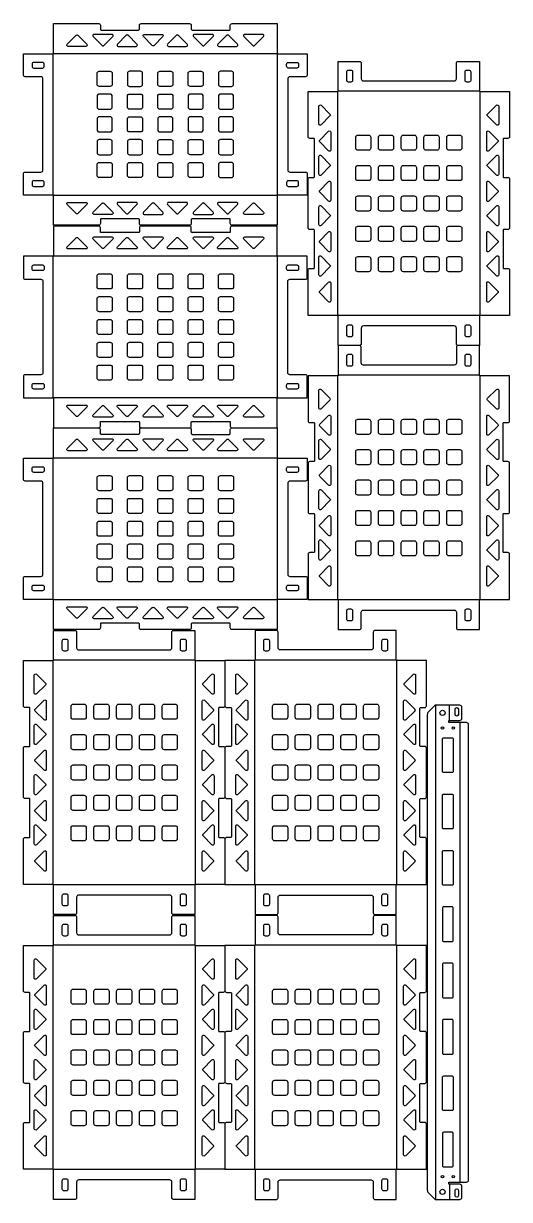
# Model space of a CAD drawing. Extents: x 7875 to 8998, y 13371 to 16084.
import ezdxf

# ---------------------------------------------------------------- set-up
doc = ezdxf.new("R2010")
doc.units = 0

# ---------------------------------------------------------------- blocks, each defined once
blk = doc.blocks.new('CommonPart1719256715', base_point=(2, 2))
at = {"layer": '1'}
for points in [[(467.4, 71.6), (397.8, 71.6), (397.8, 2), (348.7, 2, -0.414214), (344.7, 6), (344.7, 42, 0.414214), (339.7, 47), (129.7, 47, 0.414214), (124.7, 42), (124.7, 6, -0.414214), (120.7, 2), (71.6, 2), (71.6, 71.6), (2, 71.6), (2, 175.7, -0.414214), (6, 179.7), (15, 179.7, 0.414214), (17, 181.7), (17, 267.7, 0.414214), (15, 269.7), (6, 269.7, -0.414214), (2, 273.7), (2, 385.7, -0.414214), (6, 389.7), (15, 389.7, 0.414214), (17, 391.7), (17, 477.7, 0.414214), (15, 479.7), (6, 479.7, -0.414214), (2, 483.7), (2, 587.8), (71.6, 587.8), (71.6, 657.4), (120.7, 657.4, -0.414214), (124.7, 653.4), (124.7, 617.4, 0.414214), (129.7, 612.4), (339.7, 612.4, 0.414214), (344.7, 617.4), (344.7, 653.4, -0.414214), (348.7, 657.4), (397.8, 657.4), (397.8, 587.8), (467.4, 587.8)], [(467.4, 483.7, -0.414214), (463.4, 479.7), (454.4, 479.7, 0.414214), (452.4, 477.7), (452.4, 391.7, 0.414214), (454.4, 389.7), (463.4, 389.7, -0.414214), (467.4, 385.7)], [(467.4, 273.7, -0.414214), (463.4, 269.7), (454.4, 269.7, 0.414214), (452.4, 267.7), (452.4, 181.7, 0.414214), (454.4, 179.7), (463.4, 179.7, -0.414214), (467.4, 175.7)]]:
    blk.add_lwpolyline(points, format="xyb", dxfattribs=at)
for points in [[(467.4, 587.8), (467.4, 483.7, 0.414214), (471.4, 479.7), (480.4, 479.7, -0.414214), (482.4, 477.7), (482.4, 391.7, -0.414214), (480.4, 389.7), (471.4, 389.7, 0.414214), (467.4, 385.7), (467.4, 273.7, 0.414214), (471.4, 269.7), (480.4, 269.7, -0.414214), (482.4, 267.7), (482.4, 181.7, -0.414214), (480.4, 179.7), (471.4, 179.7, 0.414214), (467.4, 175.7), (467.4, 71.6), (537, 71.6), (537, 2), (586.1, 2, 0.414214), (590.1, 6), (590.1, 42, -0.414214), (595.1, 47), (805.1, 47, -0.414214), (810.1, 42), (810.1, 6, 0.414214), (814.1, 2), (863.2, 2), (863.2, 71.6), (932.8, 71.6), (932.8, 175.7, 0.414214), (928.8, 179.7), (919.8, 179.7, -0.414214), (917.8, 181.7), (917.8, 267.7, -0.414214), (919.8, 269.7), (928.8, 269.7, 0.414214), (932.8, 273.7), (932.8, 385.7, 0.414214), (928.8, 389.7), (919.8, 389.7, -0.414214), (917.8, 391.7), (917.8, 477.7, -0.414214), (919.8, 479.7), (928.8, 479.7, 0.414214), (932.8, 483.7), (932.8, 587.8), (863.2, 587.8), (863.2, 657.4), (814.1, 657.4, 0.414214), (810.1, 653.4), (810.1, 617.4, -0.414214), (805.1, 612.4), (595.1, 612.4, -0.414214), (590.1, 617.4), (590.1, 653.4, 0.414214), (586.1, 657.4), (537, 657.4), (537, 587.8)], [(95.6, 637.4), (100.7, 637.4, -0.414214), (104.7, 633.4), (104.7, 613.7, -0.414214), (100.7, 609.7), (95.6, 609.7, -0.414214), (91.6, 613.7), (91.6, 633.4, -0.414214)], [(368.7, 637.4), (373.8, 637.4, -0.414214), (377.8, 633.4), (377.8, 613.7, -0.414214), (373.8, 609.7), (368.7, 609.7, -0.414214), (364.7, 613.7), (364.7, 633.4, -0.414214)], [(561, 637.4), (566.1, 637.4, -0.414214), (570.1, 633.4), (570.1, 613.7, -0.414214), (566.1, 609.7), (561, 609.7, -0.414214), (557, 613.7), (557, 633.4, -0.414214)], [(834.1, 637.4), (839.2, 637.4, -0.414214), (843.2, 633.4), (843.2, 613.7, -0.414214), (839.2, 609.7), (834.1, 609.7, -0.414214), (830.1, 613.7), (830.1, 633.4, -0.414214)], [(32.1, 556.2), (52.6, 535.7, -0.414214), (52.6, 531.5), (32.1, 511, -0.668179), (27, 513.1), (27, 554.1, -0.668179)], [(437.3, 556.2, -0.668179), (442.4, 554.1), (442.4, 513.1, -0.668179), (437.3, 511), (416.8, 531.5, -0.414214), (416.8, 535.7)], [(497.5, 556.2), (518, 535.7, -0.414214), (518, 531.5), (497.5, 511, -0.668179), (492.4, 513.1), (492.4, 554.1, -0.668179)], [(902.7, 556.2, -0.668179), (907.8, 554.1), (907.8, 513.1, -0.668179), (902.7, 511), (882.2, 531.5, -0.414214), (882.2, 535.7)], [(49.6, 496.2, -0.668179), (54.7, 494.1), (54.7, 453.1, -0.668179), (49.6, 451), (29.1, 471.5, -0.414214), (29.1, 475.7)], [(419.8, 496.2), (440.3, 475.7, -0.414214), (440.3, 471.5), (419.8, 451, -0.668179), (414.7, 453.1), (414.7, 494.1, -0.668179)], [(515, 496.2, -0.668179), (520.1, 494.1), (520.1, 453.1, -0.668179), (515, 451), (494.5, 471.5, -0.414214), (494.5, 475.7)], [(885.2, 496.2), (905.7, 475.7, -0.414214), (905.7, 471.5), (885.2, 451, -0.668179), (880.1, 453.1), (880.1, 494.1, -0.668179)], [(117, 487.4), (142, 487.4, -0.414214), (147, 482.4), (147, 457.4, -0.414214), (142, 452.4), (117, 452.4, -0.414214), (112, 457.4), (112, 482.4, -0.414214)], [(169.6, 487.4), (194.6, 487.4, -0.414214), (199.6, 482.4), (199.6, 457.4, -0.414214), (194.6, 452.4), (169.6, 452.4, -0.414214), (164.6, 457.4), (164.6, 482.4, -0.414214)], [(222.2, 487.4), (247.2, 487.4, -0.414214), (252.2, 482.4), (252.2, 457.4, -0.414214), (247.2, 452.4), (222.2, 452.4, -0.414214), (217.2, 457.4), (217.2, 482.4, -0.414214)], [(274.8, 487.4), (299.8, 487.4, -0.414214), (304.8, 482.4), (304.8, 457.4, -0.414214), (299.8, 452.4), (274.8, 452.4, -0.414214), (269.8, 457.4), (269.8, 482.4, -0.414214)], [(327.4, 487.4), (352.4, 487.4, -0.414214), (357.4, 482.4), (357.4, 457.4, -0.414214), (352.4, 452.4), (327.4, 452.4, -0.414214), (322.4, 457.4), (322.4, 482.4, -0.414214)], [(582.4, 487.4), (607.4, 487.4, -0.414214), (612.4, 482.4), (612.4, 457.4, -0.414214), (607.4, 452.4), (582.4, 452.4, -0.414214), (577.4, 457.4), (577.4, 482.4, -0.414214)], [(635, 487.4), (660, 487.4, -0.414214), (665, 482.4), (665, 457.4, -0.414214), (660, 452.4), (635, 452.4, -0.414214), (630, 457.4), (630, 482.4, -0.414214)], [(687.6, 487.4), (712.6, 487.4, -0.414214), (717.6, 482.4), (717.6, 457.4, -0.414214), (712.6, 452.4), (687.6, 452.4, -0.414214), (682.6, 457.4), (682.6, 482.4, -0.414214)], [(740.2, 487.4), (765.2, 487.4, -0.414214), (770.2, 482.4), (770.2, 457.4, -0.414214), (765.2, 452.4), (740.2, 452.4, -0.414214), (735.2, 457.4), (735.2, 482.4, -0.414214)], [(792.8, 487.4), (817.8, 487.4, -0.414214), (822.8, 482.4), (822.8, 457.4, -0.414214), (817.8, 452.4), (792.8, 452.4, -0.414214), (787.8, 457.4), (787.8, 482.4, -0.414214)], [(32.1, 440.2), (52.6, 419.7, -0.414214), (52.6, 415.5), (32.1, 395, -0.668179), (27, 397.1), (27, 438.1, -0.668179)], [(437.3, 440.2, -0.668179), (442.4, 438.1), (442.4, 397.1, -0.668179), (437.3, 395), (416.8, 415.5, -0.414214), (416.8, 419.7)], [(497.5, 440.2), (518, 419.7, -0.414214), (518, 415.5), (497.5, 395, -0.668179), (492.4, 397.1), (492.4, 438.1, -0.668179)], [(902.7, 440.2, -0.668179), (907.8, 438.1), (907.8, 397.1, -0.668179), (902.7, 395), (882.2, 415.5, -0.414214), (882.2, 419.7)], [(117, 417.3), (142, 417.3, -0.414214), (147, 412.3), (147, 387.3, -0.414214), (142, 382.3), (117, 382.3, -0.414214), (112, 387.3), (112, 412.3, -0.414214)], [(169.6, 417.3), (194.6, 417.3, -0.414214), (199.6, 412.3), (199.6, 387.3, -0.414214), (194.6, 382.3), (169.6, 382.3, -0.414214), (164.6, 387.3), (164.6, 412.3, -0.414214)], [(222.2, 417.3), (247.2, 417.3, -0.414214), (252.2, 412.3), (252.2, 387.3, -0.414214), (247.2, 382.3), (222.2, 382.3, -0.414214), (217.2, 387.3), (217.2, 412.3, -0.414214)], [(274.8, 417.3), (299.8, 417.3, -0.414214), (304.8, 412.3), (304.8, 387.3, -0.414214), (299.8, 382.3), (274.8, 382.3, -0.414214), (269.8, 387.3), (269.8, 412.3, -0.414214)], [(327.4, 417.3), (352.4, 417.3, -0.414214), (357.4, 412.3), (357.4, 387.3, -0.414214), (352.4, 382.3), (327.4, 382.3, -0.414214), (322.4, 387.3), (322.4, 412.3, -0.414214)], [(582.4, 417.3), (607.4, 417.3, -0.414214), (612.4, 412.3), (612.4, 387.3, -0.414214), (607.4, 382.3), (582.4, 382.3, -0.414214), (577.4, 387.3), (577.4, 412.3, -0.414214)], [(635, 417.3), (660, 417.3, -0.414214), (665, 412.3), (665, 387.3, -0.414214), (660, 382.3), (635, 382.3, -0.414214), (630, 387.3), (630, 412.3, -0.414214)], [(687.6, 417.3), (712.6, 417.3, -0.414214), (717.6, 412.3), (717.6, 387.3, -0.414214), (712.6, 382.3), (687.6, 382.3, -0.414214), (682.6, 387.3), (682.6, 412.3, -0.414214)], [(740.2, 417.3), (765.2, 417.3, -0.414214), (770.2, 412.3), (770.2, 387.3, -0.414214), (765.2, 382.3), (740.2, 382.3, -0.414214), (735.2, 387.3), (735.2, 412.3, -0.414214)], [(792.8, 417.3), (817.8, 417.3, -0.414214), (822.8, 412.3), (822.8, 387.3, -0.414214), (817.8, 382.3), (792.8, 382.3, -0.414214), (787.8, 387.3), (787.8, 412.3, -0.414214)], [(49.6, 380.2, -0.668179), (54.7, 378.1), (54.7, 337.1, -0.668179), (49.6, 335), (29.1, 355.5, -0.414214), (29.1, 359.7)], [(419.8, 380.2), (440.3, 359.7, -0.414214), (440.3, 355.5), (419.8, 335, -0.668179), (414.7, 337.1), (414.7, 378.1, -0.668179)], [(515, 380.2, -0.668179), (520.1, 378.1), (520.1, 337.1, -0.668179), (515, 335), (494.5, 355.5, -0.414214), (494.5, 359.7)], [(885.2, 380.2), (905.7, 359.7, -0.414214), (905.7, 355.5), (885.2, 335, -0.668179), (880.1, 337.1), (880.1, 378.1, -0.668179)], [(117, 347.2), (142, 347.2, -0.414214), (147, 342.2), (147, 317.2, -0.414214), (142, 312.2), (117, 312.2, -0.414214), (112, 317.2), (112, 342.2, -0.414214)], [(169.6, 347.2), (194.6, 347.2, -0.414214), (199.6, 342.2), (199.6, 317.2, -0.414214), (194.6, 312.2), (169.6, 312.2, -0.414214), (164.6, 317.2), (164.6, 342.2, -0.414214)], [(222.2, 347.2), (247.2, 347.2, -0.414214), (252.2, 342.2), (252.2, 317.2, -0.414214), (247.2, 312.2), (222.2, 312.2, -0.414214), (217.2, 317.2), (217.2, 342.2, -0.414214)], [(274.8, 347.2), (299.8, 347.2, -0.414214), (304.8, 342.2), (304.8, 317.2, -0.414214), (299.8, 312.2), (274.8, 312.2, -0.414214), (269.8, 317.2), (269.8, 342.2, -0.414214)], [(327.4, 347.2), (352.4, 347.2, -0.414214), (357.4, 342.2), (357.4, 317.2, -0.414214), (352.4, 312.2), (327.4, 312.2, -0.414214), (322.4, 317.2), (322.4, 342.2, -0.414214)], [(582.4, 347.2), (607.4, 347.2, -0.414214), (612.4, 342.2), (612.4, 317.2, -0.414214), (607.4, 312.2), (582.4, 312.2, -0.414214), (577.4, 317.2), (577.4, 342.2, -0.414214)], [(635, 347.2), (660, 347.2, -0.414214), (665, 342.2), (665, 317.2, -0.414214), (660, 312.2), (635, 312.2, -0.414214), (630, 317.2), (630, 342.2, -0.414214)], [(687.6, 347.2), (712.6, 347.2, -0.414214), (717.6, 342.2), (717.6, 317.2, -0.414214), (712.6, 312.2), (687.6, 312.2, -0.414214), (682.6, 317.2), (682.6, 342.2, -0.414214)], [(740.2, 347.2), (765.2, 347.2, -0.414214), (770.2, 342.2), (770.2, 317.2, -0.414214), (765.2, 312.2), (740.2, 312.2, -0.414214), (735.2, 317.2), (735.2, 342.2, -0.414214)], [(792.8, 347.2), (817.8, 347.2, -0.414214), (822.8, 342.2), (822.8, 317.2, -0.414214), (817.8, 312.2), (792.8, 312.2, -0.414214), (787.8, 317.2), (787.8, 342.2, -0.414214)], [(32.1, 324.2), (52.6, 303.7, -0.414214), (52.6, 299.5), (32.1, 279, -0.668179), (27, 281.1), (27, 322.1, -0.668179)], [(437.3, 324.2, -0.668179), (442.4, 322.1), (442.4, 281.1, -0.668179), (437.3, 279), (416.8, 299.5, -0.414214), (416.8, 303.7)], [(497.5, 324.2), (518, 303.7, -0.414214), (518, 299.5), (497.5, 279, -0.668179), (492.4, 281.1), (492.4, 322.1, -0.668179)], [(902.7, 324.2, -0.668179), (907.8, 322.1), (907.8, 281.1, -0.668179), (902.7, 279), (882.2, 299.5, -0.414214), (882.2, 303.7)], [(117, 277.1), (142, 277.1, -0.414214), (147, 272.1), (147, 247.1, -0.414214), (142, 242.1), (117, 242.1, -0.414214), (112, 247.1), (112, 272.1, -0.414214)], [(169.6, 277.1), (194.6, 277.1, -0.414214), (199.6, 272.1), (199.6, 247.1, -0.414214), (194.6, 242.1), (169.6, 242.1, -0.414214), (164.6, 247.1), (164.6, 272.1, -0.414214)], [(222.2, 277.1), (247.2, 277.1, -0.414214), (252.2, 272.1), (252.2, 247.1, -0.414214), (247.2, 242.1), (222.2, 242.1, -0.414214), (217.2, 247.1), (217.2, 272.1, -0.414214)], [(274.8, 277.1), (299.8, 277.1, -0.414214), (304.8, 272.1), (304.8, 247.1, -0.414214), (299.8, 242.1), (274.8, 242.1, -0.414214), (269.8, 247.1), (269.8, 272.1, -0.414214)], [(327.4, 277.1), (352.4, 277.1, -0.414214), (357.4, 272.1), (357.4, 247.1, -0.414214), (352.4, 242.1), (327.4, 242.1, -0.414214), (322.4, 247.1), (322.4, 272.1, -0.414214)], [(582.4, 277.1), (607.4, 277.1, -0.414214), (612.4, 272.1), (612.4, 247.1, -0.414214), (607.4, 242.1), (582.4, 242.1, -0.414214), (577.4, 247.1), (577.4, 272.1, -0.414214)], [(635, 277.1), (660, 277.1, -0.414214), (665, 272.1), (665, 247.1, -0.414214), (660, 242.1), (635, 242.1, -0.414214), (630, 247.1), (630, 272.1, -0.414214)], [(687.6, 277.1), (712.6, 277.1, -0.414214), (717.6, 272.1), (717.6, 247.1, -0.414214), (712.6, 242.1), (687.6, 242.1, -0.414214), (682.6, 247.1), (682.6, 272.1, -0.414214)], [(740.2, 277.1), (765.2, 277.1, -0.414214), (770.2, 272.1), (770.2, 247.1, -0.414214), (765.2, 242.1), (740.2, 242.1, -0.414214), (735.2, 247.1), (735.2, 272.1, -0.414214)], [(792.8, 277.1), (817.8, 277.1, -0.414214), (822.8, 272.1), (822.8, 247.1, -0.414214), (817.8, 242.1), (792.8, 242.1, -0.414214), (787.8, 247.1), (787.8, 272.1, -0.414214)], [(49.6, 264.2, -0.668179), (54.7, 262.1), (54.7, 221.1, -0.668179), (49.6, 219), (29.1, 239.5, -0.414214), (29.1, 243.7)], [(419.8, 264.2), (440.3, 243.7, -0.414214), (440.3, 239.5), (419.8, 219, -0.668179), (414.7, 221.1), (414.7, 262.1, -0.668179)], [(515, 264.2, -0.668179), (520.1, 262.1), (520.1, 221.1, -0.668179), (515, 219), (494.5, 239.5, -0.414214), (494.5, 243.7)], [(885.2, 264.2), (905.7, 243.7, -0.414214), (905.7, 239.5), (885.2, 219, -0.668179), (880.1, 221.1), (880.1, 262.1, -0.668179)], [(32.1, 208.2), (52.6, 187.7, -0.414214), (52.6, 183.5), (32.1, 163, -0.668179), (27, 165.1), (27, 206.1, -0.668179)], [(117, 207), (142, 207, -0.414214), (147, 202), (147, 177, -0.414214), (142, 172), (117, 172, -0.414214), (112, 177), (112, 202, -0.414214)], [(169.6, 207), (194.6, 207, -0.414214), (199.6, 202), (199.6, 177, -0.414214), (194.6, 172), (169.6, 172, -0.414214), (164.6, 177), (164.6, 202, -0.414214)], [(222.2, 207), (247.2, 207, -0.414214), (252.2, 202), (252.2, 177, -0.414214), (247.2, 172), (222.2, 172, -0.414214), (217.2, 177), (217.2, 202, -0.414214)], [(274.8, 207), (299.8, 207, -0.414214), (304.8, 202), (304.8, 177, -0.414214), (299.8, 172), (274.8, 172, -0.414214), (269.8, 177), (269.8, 202, -0.414214)], [(327.4, 207), (352.4, 207, -0.414214), (357.4, 202), (357.4, 177, -0.414214), (352.4, 172), (327.4, 172, -0.414214), (322.4, 177), (322.4, 202, -0.414214)], [(437.3, 208.2, -0.668179), (442.4, 206.1), (442.4, 165.1, -0.668179), (437.3, 163), (416.8, 183.5, -0.414214), (416.8, 187.7)], [(497.5, 208.2), (518, 187.7, -0.414214), (518, 183.5), (497.5, 163, -0.668179), (492.4, 165.1), (492.4, 206.1, -0.668179)], [(582.4, 207), (607.4, 207, -0.414214), (612.4, 202), (612.4, 177, -0.414214), (607.4, 172), (582.4, 172, -0.414214), (577.4, 177), (577.4, 202, -0.414214)], [(635, 207), (660, 207, -0.414214), (665, 202), (665, 177, -0.414214), (660, 172), (635, 172, -0.414214), (630, 177), (630, 202, -0.414214)], [(687.6, 207), (712.6, 207, -0.414214), (717.6, 202), (717.6, 177, -0.414214), (712.6, 172), (687.6, 172, -0.414214), (682.6, 177), (682.6, 202, -0.414214)], [(740.2, 207), (765.2, 207, -0.414214), (770.2, 202), (770.2, 177, -0.414214), (765.2, 172), (740.2, 172, -0.414214), (735.2, 177), (735.2, 202, -0.414214)], [(792.8, 207), (817.8, 207, -0.414214), (822.8, 202), (822.8, 177, -0.414214), (817.8, 172), (792.8, 172, -0.414214), (787.8, 177), (787.8, 202, -0.414214)], [(902.7, 208.2, -0.668179), (907.8, 206.1), (907.8, 165.1, -0.668179), (902.7, 163), (882.2, 183.5, -0.414214), (882.2, 187.7)], [(49.6, 148.2, -0.668179), (54.7, 146.1), (54.7, 105.1, -0.668179), (49.6, 103), (29.1, 123.5, -0.414214), (29.1, 127.7)], [(419.8, 148.2), (440.3, 127.7, -0.414214), (440.3, 123.5), (419.8, 103, -0.668179), (414.7, 105.1), (414.7, 146.1, -0.668179)], [(515, 148.2, -0.668179), (520.1, 146.1), (520.1, 105.1, -0.668179), (515, 103), (494.5, 123.5, -0.414214), (494.5, 127.7)], [(885.2, 148.2), (905.7, 127.7, -0.414214), (905.7, 123.5), (885.2, 103, -0.668179), (880.1, 105.1), (880.1, 146.1, -0.668179)], [(95.6, 49.7), (100.7, 49.7, -0.414214), (104.7, 45.7), (104.7, 26, -0.414214), (100.7, 22), (95.6, 22, -0.414214), (91.6, 26), (91.6, 45.7, -0.414214)], [(368.7, 49.7), (373.8, 49.7, -0.414214), (377.8, 45.7), (377.8, 26, -0.414214), (373.8, 22), (368.7, 22, -0.414214), (364.7, 26), (364.7, 45.7, -0.414214)], [(561, 49.7), (566.1, 49.7, -0.414214), (570.1, 45.7), (570.1, 26, -0.414214), (566.1, 22), (561, 22, -0.414214), (557, 26), (557, 45.7, -0.414214)], [(834.1, 49.7), (839.2, 49.7, -0.414214), (843.2, 45.7), (843.2, 26, -0.414214), (839.2, 22), (834.1, 22, -0.414214), (830.1, 26), (830.1, 45.7, -0.414214)]]:
    blk.add_lwpolyline(points, format="xyb", close=True, dxfattribs=at)
at = {"layer": '2'}
for p, q in [((70.9, 71.6), (70.9, 587.8)), ((397.8, 588.6), (71.6, 588.6)), ((398.6, 587.8), (398.6, 71.6)), ((536.3, 71.6), (536.3, 587.8)), ((863.2, 588.6), (537, 588.6)), ((864, 587.8), (864, 71.6)), ((397.8, 70.9), (71.6, 70.9)), ((863.2, 70.9), (537, 70.9))]:
    blk.add_line(p, q, dxfattribs=at)
blk = doc.blocks.new('CommonPart1492266665', base_point=(2, 659.4))
at = {"layer": '1'}
for points in [[(467.4, 729), (397.8, 729), (397.8, 659.4), (348.7, 659.4, -0.414214), (344.7, 663.4), (344.7, 699.4, 0.414214), (339.7, 704.4), (129.7, 704.4, 0.414214), (124.7, 699.4), (124.7, 663.4, -0.414214), (120.7, 659.4), (71.6, 659.4), (71.6, 729), (2, 729), (2, 833.1, -0.414214), (6, 837.1), (15, 837.1, 0.414214), (17, 839.1), (17, 925.1, 0.414214), (15, 927.1), (6, 927.1, -0.414214), (2, 931.1), (2, 1043.1, -0.414214), (6, 1047.1), (15, 1047.1, 0.414214), (17, 1049.1), (17, 1135.1, 0.414214), (15, 1137.1), (6, 1137.1, -0.414214), (2, 1141.1), (2, 1245.2), (71.6, 1245.2), (71.6, 1314.8), (120.7, 1314.8, -0.414214), (124.7, 1310.8), (124.7, 1274.8, 0.414214), (129.7, 1269.8), (339.7, 1269.8, 0.414214), (344.7, 1274.8), (344.7, 1310.8, -0.414214), (348.7, 1314.8), (397.8, 1314.8), (397.8, 1245.2), (467.4, 1245.2)], [(467.4, 1141.1, -0.414214), (463.4, 1137.1), (454.4, 1137.1, 0.414214), (452.4, 1135.1), (452.4, 1049.1, 0.414214), (454.4, 1047.1), (463.4, 1047.1, -0.414214), (467.4, 1043.1)], [(467.4, 931.1, -0.414214), (463.4, 927.1), (454.4, 927.1, 0.414214), (452.4, 925.1), (452.4, 839.1, 0.414214), (454.4, 837.1), (463.4, 837.1, -0.414214), (467.4, 833.1)]]:
    blk.add_lwpolyline(points, format="xyb", dxfattribs=at)
for points in [[(467.4, 1245.2), (467.4, 1141.1, 0.414214), (471.4, 1137.1), (480.4, 1137.1, -0.414214), (482.4, 1135.1), (482.4, 1049.1, -0.414214), (480.4, 1047.1), (471.4, 1047.1, 0.414214), (467.4, 1043.1), (467.4, 931.1, 0.414214), (471.4, 927.1), (480.4, 927.1, -0.414214), (482.4, 925.1), (482.4, 839.1, -0.414214), (480.4, 837.1), (471.4, 837.1, 0.414214), (467.4, 833.1), (467.4, 729), (537, 729), (537, 659.4), (586.1, 659.4, 0.414214), (590.1, 663.4), (590.1, 699.4, -0.414214), (595.1, 704.4), (805.1, 704.4, -0.414214), (810.1, 699.4), (810.1, 663.4, 0.414214), (814.1, 659.4), (863.2, 659.4), (863.2, 729), (932.8, 729), (932.8, 833.1, 0.414214), (928.8, 837.1), (919.8, 837.1, -0.414214), (917.8, 839.1), (917.8, 925.1, -0.414214), (919.8, 927.1), (928.8, 927.1, 0.414214), (932.8, 931.1), (932.8, 1043.1, 0.414214), (928.8, 1047.1), (919.8, 1047.1, -0.414214), (917.8, 1049.1), (917.8, 1135.1, -0.414214), (919.8, 1137.1), (928.8, 1137.1, 0.414214), (932.8, 1141.1), (932.8, 1245.2), (863.2, 1245.2), (863.2, 1314.8), (814.1, 1314.8, 0.414214), (810.1, 1310.8), (810.1, 1274.8, -0.414214), (805.1, 1269.8), (595.1, 1269.8, -0.414214), (590.1, 1274.8), (590.1, 1310.8, 0.414214), (586.1, 1314.8), (537, 1314.8), (537, 1245.2)], [(95.6, 1294.8), (100.7, 1294.8, -0.414214), (104.7, 1290.8), (104.7, 1271.1, -0.414214), (100.7, 1267.1), (95.6, 1267.1, -0.414214), (91.6, 1271.1), (91.6, 1290.8, -0.414214)], [(368.7, 1294.8), (373.8, 1294.8, -0.414214), (377.8, 1290.8), (377.8, 1271.1, -0.414214), (373.8, 1267.1), (368.7, 1267.1, -0.414214), (364.7, 1271.1), (364.7, 1290.8, -0.414214)], [(561, 1294.8), (566.1, 1294.8, -0.414214), (570.1, 1290.8), (570.1, 1271.1, -0.414214), (566.1, 1267.1), (561, 1267.1, -0.414214), (557, 1271.1), (557, 1290.8, -0.414214)], [(834.1, 1294.8), (839.2, 1294.8, -0.414214), (843.2, 1290.8), (843.2, 1271.1, -0.414214), (839.2, 1267.1), (834.1, 1267.1, -0.414214), (830.1, 1271.1), (830.1, 1290.8, -0.414214)], [(32.1, 1213.6), (52.6, 1193.1, -0.414214), (52.6, 1188.9), (32.1, 1168.4, -0.668179), (27, 1170.5), (27, 1211.5, -0.668179)], [(437.3, 1213.6, -0.668179), (442.4, 1211.5), (442.4, 1170.5, -0.668179), (437.3, 1168.4), (416.8, 1188.9, -0.414214), (416.8, 1193.1)], [(497.5, 1213.6), (518, 1193.1, -0.414214), (518, 1188.9), (497.5, 1168.4, -0.668179), (492.4, 1170.5), (492.4, 1211.5, -0.668179)], [(902.7, 1213.6, -0.668179), (907.8, 1211.5), (907.8, 1170.5, -0.668179), (902.7, 1168.4), (882.2, 1188.9, -0.414214), (882.2, 1193.1)], [(49.6, 1153.6, -0.668179), (54.7, 1151.5), (54.7, 1110.5, -0.668179), (49.6, 1108.4), (29.1, 1128.9, -0.414214), (29.1, 1133.1)], [(117, 1144.8), (142, 1144.8, -0.414214), (147, 1139.8), (147, 1114.8, -0.414214), (142, 1109.8), (117, 1109.8, -0.414214), (112, 1114.8), (112, 1139.8, -0.414214)], [(169.6, 1144.8), (194.6, 1144.8, -0.414214), (199.6, 1139.8), (199.6, 1114.8, -0.414214), (194.6, 1109.8), (169.6, 1109.8, -0.414214), (164.6, 1114.8), (164.6, 1139.8, -0.414214)], [(222.2, 1144.8), (247.2, 1144.8, -0.414214), (252.2, 1139.8), (252.2, 1114.8, -0.414214), (247.2, 1109.8), (222.2, 1109.8, -0.414214), (217.2, 1114.8), (217.2, 1139.8, -0.414214)], [(274.8, 1144.8), (299.8, 1144.8, -0.414214), (304.8, 1139.8), (304.8, 1114.8, -0.414214), (299.8, 1109.8), (274.8, 1109.8, -0.414214), (269.8, 1114.8), (269.8, 1139.8, -0.414214)], [(327.4, 1144.8), (352.4, 1144.8, -0.414214), (357.4, 1139.8), (357.4, 1114.8, -0.414214), (352.4, 1109.8), (327.4, 1109.8, -0.414214), (322.4, 1114.8), (322.4, 1139.8, -0.414214)], [(419.8, 1153.6), (440.3, 1133.1, -0.414214), (440.3, 1128.9), (419.8, 1108.4, -0.668179), (414.7, 1110.5), (414.7, 1151.5, -0.668179)], [(515, 1153.6, -0.668179), (520.1, 1151.5), (520.1, 1110.5, -0.668179), (515, 1108.4), (494.5, 1128.9, -0.414214), (494.5, 1133.1)], [(582.4, 1144.8), (607.4, 1144.8, -0.414214), (612.4, 1139.8), (612.4, 1114.8, -0.414214), (607.4, 1109.8), (582.4, 1109.8, -0.414214), (577.4, 1114.8), (577.4, 1139.8, -0.414214)], [(635, 1144.8), (660, 1144.8, -0.414214), (665, 1139.8), (665, 1114.8, -0.414214), (660, 1109.8), (635, 1109.8, -0.414214), (630, 1114.8), (630, 1139.8, -0.414214)], [(687.6, 1144.8), (712.6, 1144.8, -0.414214), (717.6, 1139.8), (717.6, 1114.8, -0.414214), (712.6, 1109.8), (687.6, 1109.8, -0.414214), (682.6, 1114.8), (682.6, 1139.8, -0.414214)], [(740.2, 1144.8), (765.2, 1144.8, -0.414214), (770.2, 1139.8), (770.2, 1114.8, -0.414214), (765.2, 1109.8), (740.2, 1109.8, -0.414214), (735.2, 1114.8), (735.2, 1139.8, -0.414214)], [(792.8, 1144.8), (817.8, 1144.8, -0.414214), (822.8, 1139.8), (822.8, 1114.8, -0.414214), (817.8, 1109.8), (792.8, 1109.8, -0.414214), (787.8, 1114.8), (787.8, 1139.8, -0.414214)], [(885.2, 1153.6), (905.7, 1133.1, -0.414214), (905.7, 1128.9), (885.2, 1108.4, -0.668179), (880.1, 1110.5), (880.1, 1151.5, -0.668179)], [(32.1, 1097.6), (52.6, 1077.1, -0.414214), (52.6, 1072.9), (32.1, 1052.4, -0.668179), (27, 1054.5), (27, 1095.5, -0.668179)], [(437.3, 1097.6, -0.668179), (442.4, 1095.5), (442.4, 1054.5, -0.668179), (437.3, 1052.4), (416.8, 1072.9, -0.414214), (416.8, 1077.1)], [(497.5, 1097.6), (518, 1077.1, -0.414214), (518, 1072.9), (497.5, 1052.4, -0.668179), (492.4, 1054.5), (492.4, 1095.5, -0.668179)], [(902.7, 1097.6, -0.668179), (907.8, 1095.5), (907.8, 1054.5, -0.668179), (902.7, 1052.4), (882.2, 1072.9, -0.414214), (882.2, 1077.1)], [(117, 1074.7), (142, 1074.7, -0.414214), (147, 1069.7), (147, 1044.7, -0.414214), (142, 1039.7), (117, 1039.7, -0.414214), (112, 1044.7), (112, 1069.7, -0.414214)], [(169.6, 1074.7), (194.6, 1074.7, -0.414214), (199.6, 1069.7), (199.6, 1044.7, -0.414214), (194.6, 1039.7), (169.6, 1039.7, -0.414214), (164.6, 1044.7), (164.6, 1069.7, -0.414214)], [(222.2, 1074.7), (247.2, 1074.7, -0.414214), (252.2, 1069.7), (252.2, 1044.7, -0.414214), (247.2, 1039.7), (222.2, 1039.7, -0.414214), (217.2, 1044.7), (217.2, 1069.7, -0.414214)], [(274.8, 1074.7), (299.8, 1074.7, -0.414214), (304.8, 1069.7), (304.8, 1044.7, -0.414214), (299.8, 1039.7), (274.8, 1039.7, -0.414214), (269.8, 1044.7), (269.8, 1069.7, -0.414214)], [(327.4, 1074.7), (352.4, 1074.7, -0.414214), (357.4, 1069.7), (357.4, 1044.7, -0.414214), (352.4, 1039.7), (327.4, 1039.7, -0.414214), (322.4, 1044.7), (322.4, 1069.7, -0.414214)], [(582.4, 1074.7), (607.4, 1074.7, -0.414214), (612.4, 1069.7), (612.4, 1044.7, -0.414214), (607.4, 1039.7), (582.4, 1039.7, -0.414214), (577.4, 1044.7), (577.4, 1069.7, -0.414214)], [(635, 1074.7), (660, 1074.7, -0.414214), (665, 1069.7), (665, 1044.7, -0.414214), (660, 1039.7), (635, 1039.7, -0.414214), (630, 1044.7), (630, 1069.7, -0.414214)], [(687.6, 1074.7), (712.6, 1074.7, -0.414214), (717.6, 1069.7), (717.6, 1044.7, -0.414214), (712.6, 1039.7), (687.6, 1039.7, -0.414214), (682.6, 1044.7), (682.6, 1069.7, -0.414214)], [(740.2, 1074.7), (765.2, 1074.7, -0.414214), (770.2, 1069.7), (770.2, 1044.7, -0.414214), (765.2, 1039.7), (740.2, 1039.7, -0.414214), (735.2, 1044.7), (735.2, 1069.7, -0.414214)], [(792.8, 1074.7), (817.8, 1074.7, -0.414214), (822.8, 1069.7), (822.8, 1044.7, -0.414214), (817.8, 1039.7), (792.8, 1039.7, -0.414214), (787.8, 1044.7), (787.8, 1069.7, -0.414214)], [(49.6, 1037.6, -0.668179), (54.7, 1035.5), (54.7, 994.5, -0.668179), (49.6, 992.4), (29.1, 1012.9, -0.414214), (29.1, 1017.1)], [(419.8, 1037.6), (440.3, 1017.1, -0.414214), (440.3, 1012.9), (419.8, 992.4, -0.668179), (414.7, 994.5), (414.7, 1035.5, -0.668179)], [(515, 1037.6, -0.668179), (520.1, 1035.5), (520.1, 994.5, -0.668179), (515, 992.4), (494.5, 1012.9, -0.414214), (494.5, 1017.1)], [(885.2, 1037.6), (905.7, 1017.1, -0.414214), (905.7, 1012.9), (885.2, 992.4, -0.668179), (880.1, 994.5), (880.1, 1035.5, -0.668179)], [(117, 1004.6), (142, 1004.6, -0.414214), (147, 999.6), (147, 974.6, -0.414214), (142, 969.6), (117, 969.6, -0.414214), (112, 974.6), (112, 999.6, -0.414214)], [(169.6, 1004.6), (194.6, 1004.6, -0.414214), (199.6, 999.6), (199.6, 974.6, -0.414214), (194.6, 969.6), (169.6, 969.6, -0.414214), (164.6, 974.6), (164.6, 999.6, -0.414214)], [(222.2, 1004.6), (247.2, 1004.6, -0.414214), (252.2, 999.6), (252.2, 974.6, -0.414214), (247.2, 969.6), (222.2, 969.6, -0.414214), (217.2, 974.6), (217.2, 999.6, -0.414214)], [(274.8, 1004.6), (299.8, 1004.6, -0.414214), (304.8, 999.6), (304.8, 974.6, -0.414214), (299.8, 969.6), (274.8, 969.6, -0.414214), (269.8, 974.6), (269.8, 999.6, -0.414214)], [(327.4, 1004.6), (352.4, 1004.6, -0.414214), (357.4, 999.6), (357.4, 974.6, -0.414214), (352.4, 969.6), (327.4, 969.6, -0.414214), (322.4, 974.6), (322.4, 999.6, -0.414214)], [(582.4, 1004.6), (607.4, 1004.6, -0.414214), (612.4, 999.6), (612.4, 974.6, -0.414214), (607.4, 969.6), (582.4, 969.6, -0.414214), (577.4, 974.6), (577.4, 999.6, -0.414214)], [(635, 1004.6), (660, 1004.6, -0.414214), (665, 999.6), (665, 974.6, -0.414214), (660, 969.6), (635, 969.6, -0.414214), (630, 974.6), (630, 999.6, -0.414214)], [(687.6, 1004.6), (712.6, 1004.6, -0.414214), (717.6, 999.6), (717.6, 974.6, -0.414214), (712.6, 969.6), (687.6, 969.6, -0.414214), (682.6, 974.6), (682.6, 999.6, -0.414214)], [(740.2, 1004.6), (765.2, 1004.6, -0.414214), (770.2, 999.6), (770.2, 974.6, -0.414214), (765.2, 969.6), (740.2, 969.6, -0.414214), (735.2, 974.6), (735.2, 999.6, -0.414214)], [(792.8, 1004.6), (817.8, 1004.6, -0.414214), (822.8, 999.6), (822.8, 974.6, -0.414214), (817.8, 969.6), (792.8, 969.6, -0.414214), (787.8, 974.6), (787.8, 999.6, -0.414214)], [(32.1, 981.6), (52.6, 961.1, -0.414214), (52.6, 956.9), (32.1, 936.4, -0.668179), (27, 938.5), (27, 979.5, -0.668179)], [(437.3, 981.6, -0.668179), (442.4, 979.5), (442.4, 938.5, -0.668179), (437.3, 936.4), (416.8, 956.9, -0.414214), (416.8, 961.1)], [(497.5, 981.6), (518, 961.1, -0.414214), (518, 956.9), (497.5, 936.4, -0.668179), (492.4, 938.5), (492.4, 979.5, -0.668179)], [(902.7, 981.6, -0.668179), (907.8, 979.5), (907.8, 938.5, -0.668179), (902.7, 936.4), (882.2, 956.9, -0.414214), (882.2, 961.1)], [(49.6, 921.6, -0.668179), (54.7, 919.5), (54.7, 878.5, -0.668179), (49.6, 876.4), (29.1, 896.9, -0.414214), (29.1, 901.1)], [(117, 934.5), (142, 934.5, -0.414214), (147, 929.5), (147, 904.5, -0.414214), (142, 899.5), (117, 899.5, -0.414214), (112, 904.5), (112, 929.5, -0.414214)], [(169.6, 934.5), (194.6, 934.5, -0.414214), (199.6, 929.5), (199.6, 904.5, -0.414214), (194.6, 899.5), (169.6, 899.5, -0.414214), (164.6, 904.5), (164.6, 929.5, -0.414214)], [(222.2, 934.5), (247.2, 934.5, -0.414214), (252.2, 929.5), (252.2, 904.5, -0.414214), (247.2, 899.5), (222.2, 899.5, -0.414214), (217.2, 904.5), (217.2, 929.5, -0.414214)], [(274.8, 934.5), (299.8, 934.5, -0.414214), (304.8, 929.5), (304.8, 904.5, -0.414214), (299.8, 899.5), (274.8, 899.5, -0.414214), (269.8, 904.5), (269.8, 929.5, -0.414214)], [(327.4, 934.5), (352.4, 934.5, -0.414214), (357.4, 929.5), (357.4, 904.5, -0.414214), (352.4, 899.5), (327.4, 899.5, -0.414214), (322.4, 904.5), (322.4, 929.5, -0.414214)], [(419.8, 921.6), (440.3, 901.1, -0.414214), (440.3, 896.9), (419.8, 876.4, -0.668179), (414.7, 878.5), (414.7, 919.5, -0.668179)], [(515, 921.6, -0.668179), (520.1, 919.5), (520.1, 878.5, -0.668179), (515, 876.4), (494.5, 896.9, -0.414214), (494.5, 901.1)], [(582.4, 934.5), (607.4, 934.5, -0.414214), (612.4, 929.5), (612.4, 904.5, -0.414214), (607.4, 899.5), (582.4, 899.5, -0.414214), (577.4, 904.5), (577.4, 929.5, -0.414214)], [(635, 934.5), (660, 934.5, -0.414214), (665, 929.5), (665, 904.5, -0.414214), (660, 899.5), (635, 899.5, -0.414214), (630, 904.5), (630, 929.5, -0.414214)], [(687.6, 934.5), (712.6, 934.5, -0.414214), (717.6, 929.5), (717.6, 904.5, -0.414214), (712.6, 899.5), (687.6, 899.5, -0.414214), (682.6, 904.5), (682.6, 929.5, -0.414214)], [(740.2, 934.5), (765.2, 934.5, -0.414214), (770.2, 929.5), (770.2, 904.5, -0.414214), (765.2, 899.5), (740.2, 899.5, -0.414214), (735.2, 904.5), (735.2, 929.5, -0.414214)], [(792.8, 934.5), (817.8, 934.5, -0.414214), (822.8, 929.5), (822.8, 904.5, -0.414214), (817.8, 899.5), (792.8, 899.5, -0.414214), (787.8, 904.5), (787.8, 929.5, -0.414214)], [(885.2, 921.6), (905.7, 901.1, -0.414214), (905.7, 896.9), (885.2, 876.4, -0.668179), (880.1, 878.5), (880.1, 919.5, -0.668179)], [(32.1, 865.6), (52.6, 845.1, -0.414214), (52.6, 840.9), (32.1, 820.4, -0.668179), (27, 822.5), (27, 863.5, -0.668179)], [(117, 864.4), (142, 864.4, -0.414214), (147, 859.4), (147, 834.4, -0.414214), (142, 829.4), (117, 829.4, -0.414214), (112, 834.4), (112, 859.4, -0.414214)], [(169.6, 864.4), (194.6, 864.4, -0.414214), (199.6, 859.4), (199.6, 834.4, -0.414214), (194.6, 829.4), (169.6, 829.4, -0.414214), (164.6, 834.4), (164.6, 859.4, -0.414214)], [(222.2, 864.4), (247.2, 864.4, -0.414214), (252.2, 859.4), (252.2, 834.4, -0.414214), (247.2, 829.4), (222.2, 829.4, -0.414214), (217.2, 834.4), (217.2, 859.4, -0.414214)], [(274.8, 864.4), (299.8, 864.4, -0.414214), (304.8, 859.4), (304.8, 834.4, -0.414214), (299.8, 829.4), (274.8, 829.4, -0.414214), (269.8, 834.4), (269.8, 859.4, -0.414214)], [(327.4, 864.4), (352.4, 864.4, -0.414214), (357.4, 859.4), (357.4, 834.4, -0.414214), (352.4, 829.4), (327.4, 829.4, -0.414214), (322.4, 834.4), (322.4, 859.4, -0.414214)], [(437.3, 865.6, -0.668179), (442.4, 863.5), (442.4, 822.5, -0.668179), (437.3, 820.4), (416.8, 840.9, -0.414214), (416.8, 845.1)], [(497.5, 865.6), (518, 845.1, -0.414214), (518, 840.9), (497.5, 820.4, -0.668179), (492.4, 822.5), (492.4, 863.5, -0.668179)], [(582.4, 864.4), (607.4, 864.4, -0.414214), (612.4, 859.4), (612.4, 834.4, -0.414214), (607.4, 829.4), (582.4, 829.4, -0.414214), (577.4, 834.4), (577.4, 859.4, -0.414214)], [(635, 864.4), (660, 864.4, -0.414214), (665, 859.4), (665, 834.4, -0.414214), (660, 829.4), (635, 829.4, -0.414214), (630, 834.4), (630, 859.4, -0.414214)], [(687.6, 864.4), (712.6, 864.4, -0.414214), (717.6, 859.4), (717.6, 834.4, -0.414214), (712.6, 829.4), (687.6, 829.4, -0.414214), (682.6, 834.4), (682.6, 859.4, -0.414214)], [(740.2, 864.4), (765.2, 864.4, -0.414214), (770.2, 859.4), (770.2, 834.4, -0.414214), (765.2, 829.4), (740.2, 829.4, -0.414214), (735.2, 834.4), (735.2, 859.4, -0.414214)], [(792.8, 864.4), (817.8, 864.4, -0.414214), (822.8, 859.4), (822.8, 834.4, -0.414214), (817.8, 829.4), (792.8, 829.4, -0.414214), (787.8, 834.4), (787.8, 859.4, -0.414214)], [(902.7, 865.6, -0.668179), (907.8, 863.5), (907.8, 822.5, -0.668179), (902.7, 820.4), (882.2, 840.9, -0.414214), (882.2, 845.1)], [(49.6, 805.6, -0.668179), (54.7, 803.5), (54.7, 762.5, -0.668179), (49.6, 760.4), (29.1, 780.9, -0.414214), (29.1, 785.1)], [(419.8, 805.6), (440.3, 785.1, -0.414214), (440.3, 780.9), (419.8, 760.4, -0.668179), (414.7, 762.5), (414.7, 803.5, -0.668179)], [(515, 805.6, -0.668179), (520.1, 803.5), (520.1, 762.5, -0.668179), (515, 760.4), (494.5, 780.9, -0.414214), (494.5, 785.1)], [(885.2, 805.6), (905.7, 785.1, -0.414214), (905.7, 780.9), (885.2, 760.4, -0.668179), (880.1, 762.5), (880.1, 803.5, -0.668179)], [(95.6, 707.1), (100.7, 707.1, -0.414214), (104.7, 703.1), (104.7, 683.4, -0.414214), (100.7, 679.4), (95.6, 679.4, -0.414214), (91.6, 683.4), (91.6, 703.1, -0.414214)], [(368.7, 707.1), (373.8, 707.1, -0.414214), (377.8, 703.1), (377.8, 683.4, -0.414214), (373.8, 679.4), (368.7, 679.4, -0.414214), (364.7, 683.4), (364.7, 703.1, -0.414214)], [(561, 707.1), (566.1, 707.1, -0.414214), (570.1, 703.1), (570.1, 683.4, -0.414214), (566.1, 679.4), (561, 679.4, -0.414214), (557, 683.4), (557, 703.1, -0.414214)], [(834.1, 707.1), (839.2, 707.1, -0.414214), (843.2, 703.1), (843.2, 683.4, -0.414214), (839.2, 679.4), (834.1, 679.4, -0.414214), (830.1, 683.4), (830.1, 703.1, -0.414214)]]:
    blk.add_lwpolyline(points, format="xyb", close=True, dxfattribs=at)
at = {"layer": '2'}
for p, q in [((70.9, 729), (70.9, 1245.2)), ((397.8, 1246), (71.6, 1246)), ((398.6, 1245.2), (398.6, 729)), ((536.3, 729), (536.3, 1245.2)), ((863.2, 1246), (537, 1246)), ((864, 1245.2), (864, 729)), ((397.8, 728.3), (71.6, 728.3)), ((863.2, 728.3), (537, 728.3))]:
    blk.add_line(p, q, dxfattribs=at)
blk = doc.blocks.new('Part248491045', base_point=(-47.7, -570))
at = {"layer": '1'}
for points in [[(47.7, 525, 0.414214), (42.7, 530), (1.8, 530), (1.8, 535), (27.4, 535, 0.414214), (32.4, 540), (32.4, 565, 0.414214), (27.4, 570), (-29.7, 570), (-44.8, 554.9, 0.198912), (-47.7, 547.9), (-47.7, -547.9, 0.198912), (-44.8, -554.9), (-29.7, -570), (27.4, -570, 0.414214), (32.4, -565), (32.4, -540, 0.414214), (27.4, -535), (1.8, -535), (1.8, -530), (42.7, -530, 0.414214), (47.7, -525)], [(24.2, 561), (24.2, 549, -1), (16.7, 549), (16.7, 561, -1)], [(12.5, 492), (12.5, 418, -0.414214), (9.5, 415), (-9.5, 415, -0.414214), (-12.5, 418), (-12.5, 492, -0.414214), (-9.5, 495), (9.5, 495, -0.414214)], [(12.5, 362), (12.5, 288, -0.414214), (9.5, 285), (-9.5, 285, -0.414214), (-12.5, 288), (-12.5, 362, -0.414214), (-9.5, 365), (9.5, 365, -0.414214)], [(12.5, 232), (12.5, 158, -0.414214), (9.5, 155), (-9.5, 155, -0.414214), (-12.5, 158), (-12.5, 232, -0.414214), (-9.5, 235), (9.5, 235, -0.414214)], [(12.5, 102, 0.414214), (9.5, 105), (-9.5, 105, 0.414214), (-12.5, 102), (-12.5, 28, 0.414214), (-9.5, 25), (9.5, 25, 0.414214), (12.5, 28)], [(12.5, -28, 0.414214), (9.5, -25), (-9.5, -25, 0.414214), (-12.5, -28), (-12.5, -102, 0.414214), (-9.5, -105), (9.5, -105, 0.414214), (12.5, -102)], [(12.5, -158, 0.414214), (9.5, -155), (-9.5, -155, 0.414214), (-12.5, -158), (-12.5, -232, 0.414214), (-9.5, -235), (9.5, -235, 0.414214), (12.5, -232)], [(12.5, -288), (12.5, -362, -0.414214), (9.5, -365), (-9.5, -365, -0.414214), (-12.5, -362), (-12.5, -288, -0.414214), (-9.5, -285), (9.5, -285, -0.414214)], [(12.5, -418, 0.414214), (9.5, -415), (-9.5, -415, 0.414214), (-12.5, -418), (-12.5, -492, 0.414214), (-9.5, -495), (9.5, -495, 0.414214), (12.5, -492)], [(24.2, -549), (24.2, -561, -1), (16.7, -561), (16.7, -549, -1)]]:
    blk.add_lwpolyline(points, format="xyb", close=True, dxfattribs=at)
for centre, radius in [((-12.5, 552.5), 6), ((-12.5, 517.5), 2.75), ((12.5, 517.5), 2.75), ((-12.5, -517.5), 2.75), ((12.5, -517.5), 2.75), ((-12.5, -552.5), 6)]:
    blk.add_circle(centre, radius, dxfattribs=at)
at = {"layer": '2'}
for p, q in [((-27.6, -570), (-27.6, 570)), ((3.6, 535), (3.6, 570)), ((27.6, 530), (27.6, -530)), ((3.6, -535), (3.6, -570))]:
    blk.add_line(p, q, dxfattribs=at)
blk = doc.blocks.new('CommonPart286104474', base_point=(659.4, 1316.8))
at = {"layer": '1'}
for points in [[(1055.2, 1972.2), (1006.1, 1972.2, -0.414214), (1002.1, 1976.2), (1002.1, 2012.2, 0.414214), (997.1, 2017.2), (787.1, 2017.2, 0.414214), (782.1, 2012.2), (782.1, 1976.2, -0.414214), (778.1, 1972.2), (729, 1972.2), (729, 2041.8), (659.4, 2041.8), (659.4, 2145.9, -0.414214), (663.4, 2149.9), (672.4, 2149.9, 0.414214), (674.4, 2151.9), (674.4, 2237.9, 0.414214), (672.4, 2239.9), (663.4, 2239.9, -0.414214), (659.4, 2243.9), (659.4, 2355.9, -0.414214), (663.4, 2359.9), (672.4, 2359.9, 0.414214), (674.4, 2361.9), (674.4, 2447.9, 0.414214), (672.4, 2449.9), (663.4, 2449.9, -0.414214), (659.4, 2453.9), (659.4, 2558), (729, 2558), (729, 2627.6), (778.1, 2627.6, -0.414214), (782.1, 2623.6), (782.1, 2587.6, 0.414214), (787.1, 2582.6), (997.1, 2582.6, 0.414214), (1002.1, 2587.6), (1002.1, 2623.6, -0.414214), (1006.1, 2627.6), (1055.2, 2627.6), (1055.2, 2558), (1124.8, 2558), (1124.8, 2453.9, -0.414214), (1120.8, 2449.9), (1111.8, 2449.9, 0.414214), (1109.8, 2447.9), (1109.8, 2361.9, 0.414214), (1111.8, 2359.9), (1120.8, 2359.9, -0.414214), (1124.8, 2355.9), (1124.8, 2243.9, -0.414214), (1120.8, 2239.9), (1111.8, 2239.9, 0.414214), (1109.8, 2237.9), (1109.8, 2151.9, 0.414214), (1111.8, 2149.9), (1120.8, 2149.9, -0.414214), (1124.8, 2145.9), (1124.8, 2041.8), (1055.2, 2041.8)], [(753, 2607.6), (758.1, 2607.6, -0.414214), (762.1, 2603.6), (762.1, 2583.9, -0.414214), (758.1, 2579.9), (753, 2579.9, -0.414214), (749, 2583.9), (749, 2603.6, -0.414214)], [(1026.1, 2607.6), (1031.2, 2607.6, -0.414214), (1035.2, 2603.6), (1035.2, 2583.9, -0.414214), (1031.2, 2579.9), (1026.1, 2579.9, -0.414214), (1022.1, 2583.9), (1022.1, 2603.6, -0.414214)], [(689.5, 2526.4), (710, 2505.9, -0.414214), (710, 2501.7), (689.5, 2481.2, -0.668179), (684.4, 2483.3), (684.4, 2524.3, -0.668179)], [(1094.7, 2526.4, -0.668179), (1099.8, 2524.3), (1099.8, 2483.3, -0.668179), (1094.7, 2481.2), (1074.2, 2501.7, -0.414214), (1074.2, 2505.9)], [(707, 2466.4, -0.668179), (712.1, 2464.3), (712.1, 2423.3, -0.668179), (707, 2421.2), (686.5, 2441.7, -0.414214), (686.5, 2445.9)], [(774.4, 2457.6), (799.4, 2457.6, -0.414214), (804.4, 2452.6), (804.4, 2427.6, -0.414214), (799.4, 2422.6), (774.4, 2422.6, -0.414214), (769.4, 2427.6), (769.4, 2452.6, -0.414214)], [(827, 2457.6), (852, 2457.6, -0.414214), (857, 2452.6), (857, 2427.6, -0.414214), (852, 2422.6), (827, 2422.6, -0.414214), (822, 2427.6), (822, 2452.6, -0.414214)], [(879.6, 2457.6), (904.6, 2457.6, -0.414214), (909.6, 2452.6), (909.6, 2427.6, -0.414214), (904.6, 2422.6), (879.6, 2422.6, -0.414214), (874.6, 2427.6), (874.6, 2452.6, -0.414214)], [(932.2, 2457.6), (957.2, 2457.6, -0.414214), (962.2, 2452.6), (962.2, 2427.6, -0.414214), (957.2, 2422.6), (932.2, 2422.6, -0.414214), (927.2, 2427.6), (927.2, 2452.6, -0.414214)], [(984.8, 2457.6), (1009.8, 2457.6, -0.414214), (1014.8, 2452.6), (1014.8, 2427.6, -0.414214), (1009.8, 2422.6), (984.8, 2422.6, -0.414214), (979.8, 2427.6), (979.8, 2452.6, -0.414214)], [(1077.2, 2466.4), (1097.7, 2445.9, -0.414214), (1097.7, 2441.7), (1077.2, 2421.2, -0.668179), (1072.1, 2423.3), (1072.1, 2464.3, -0.668179)], [(689.5, 2410.4), (710, 2389.9, -0.414214), (710, 2385.7), (689.5, 2365.2, -0.668179), (684.4, 2367.3), (684.4, 2408.3, -0.668179)], [(774.4, 2387.5), (799.4, 2387.5, -0.414214), (804.4, 2382.5), (804.4, 2357.5, -0.414214), (799.4, 2352.5), (774.4, 2352.5, -0.414214), (769.4, 2357.5), (769.4, 2382.5, -0.414214)], [(827, 2387.5), (852, 2387.5, -0.414214), (857, 2382.5), (857, 2357.5, -0.414214), (852, 2352.5), (827, 2352.5, -0.414214), (822, 2357.5), (822, 2382.5, -0.414214)], [(879.6, 2387.5), (904.6, 2387.5, -0.414214), (909.6, 2382.5), (909.6, 2357.5, -0.414214), (904.6, 2352.5), (879.6, 2352.5, -0.414214), (874.6, 2357.5), (874.6, 2382.5, -0.414214)], [(932.2, 2387.5), (957.2, 2387.5, -0.414214), (962.2, 2382.5), (962.2, 2357.5, -0.414214), (957.2, 2352.5), (932.2, 2352.5, -0.414214), (927.2, 2357.5), (927.2, 2382.5, -0.414214)], [(984.8, 2387.5), (1009.8, 2387.5, -0.414214), (1014.8, 2382.5), (1014.8, 2357.5, -0.414214), (1009.8, 2352.5), (984.8, 2352.5, -0.414214), (979.8, 2357.5), (979.8, 2382.5, -0.414214)], [(1094.7, 2410.4, -0.668179), (1099.8, 2408.3), (1099.8, 2367.3, -0.668179), (1094.7, 2365.2), (1074.2, 2385.7, -0.414214), (1074.2, 2389.9)], [(707, 2350.4, -0.668179), (712.1, 2348.3), (712.1, 2307.3, -0.668179), (707, 2305.2), (686.5, 2325.7, -0.414214), (686.5, 2329.9)], [(1077.2, 2350.4), (1097.7, 2329.9, -0.414214), (1097.7, 2325.7), (1077.2, 2305.2, -0.668179), (1072.1, 2307.3), (1072.1, 2348.3, -0.668179)], [(774.4, 2317.4), (799.4, 2317.4, -0.414214), (804.4, 2312.4), (804.4, 2287.4, -0.414214), (799.4, 2282.4), (774.4, 2282.4, -0.414214), (769.4, 2287.4), (769.4, 2312.4, -0.414214)], [(827, 2317.4), (852, 2317.4, -0.414214), (857, 2312.4), (857, 2287.4, -0.414214), (852, 2282.4), (827, 2282.4, -0.414214), (822, 2287.4), (822, 2312.4, -0.414214)], [(879.6, 2317.4), (904.6, 2317.4, -0.414214), (909.6, 2312.4), (909.6, 2287.4, -0.414214), (904.6, 2282.4), (879.6, 2282.4, -0.414214), (874.6, 2287.4), (874.6, 2312.4, -0.414214)], [(932.2, 2317.4), (957.2, 2317.4, -0.414214), (962.2, 2312.4), (962.2, 2287.4, -0.414214), (957.2, 2282.4), (932.2, 2282.4, -0.414214), (927.2, 2287.4), (927.2, 2312.4, -0.414214)], [(984.8, 2317.4), (1009.8, 2317.4, -0.414214), (1014.8, 2312.4), (1014.8, 2287.4, -0.414214), (1009.8, 2282.4), (984.8, 2282.4, -0.414214), (979.8, 2287.4), (979.8, 2312.4, -0.414214)], [(689.5, 2294.4), (710, 2273.9, -0.414214), (710, 2269.7), (689.5, 2249.2, -0.668179), (684.4, 2251.3), (684.4, 2292.3, -0.668179)], [(1094.7, 2294.4, -0.668179), (1099.8, 2292.3), (1099.8, 2251.3, -0.668179), (1094.7, 2249.2), (1074.2, 2269.7, -0.414214), (1074.2, 2273.9)], [(707, 2234.4, -0.668179), (712.1, 2232.3), (712.1, 2191.3, -0.668179), (707, 2189.2), (686.5, 2209.7, -0.414214), (686.5, 2213.9)], [(774.4, 2247.3), (799.4, 2247.3, -0.414214), (804.4, 2242.3), (804.4, 2217.3, -0.414214), (799.4, 2212.3), (774.4, 2212.3, -0.414214), (769.4, 2217.3), (769.4, 2242.3, -0.414214)], [(827, 2247.3), (852, 2247.3, -0.414214), (857, 2242.3), (857, 2217.3, -0.414214), (852, 2212.3), (827, 2212.3, -0.414214), (822, 2217.3), (822, 2242.3, -0.414214)], [(879.6, 2247.3), (904.6, 2247.3, -0.414214), (909.6, 2242.3), (909.6, 2217.3, -0.414214), (904.6, 2212.3), (879.6, 2212.3, -0.414214), (874.6, 2217.3), (874.6, 2242.3, -0.414214)], [(932.2, 2247.3), (957.2, 2247.3, -0.414214), (962.2, 2242.3), (962.2, 2217.3, -0.414214), (957.2, 2212.3), (932.2, 2212.3, -0.414214), (927.2, 2217.3), (927.2, 2242.3, -0.414214)], [(984.8, 2247.3), (1009.8, 2247.3, -0.414214), (1014.8, 2242.3), (1014.8, 2217.3, -0.414214), (1009.8, 2212.3), (984.8, 2212.3, -0.414214), (979.8, 2217.3), (979.8, 2242.3, -0.414214)], [(1077.2, 2234.4), (1097.7, 2213.9, -0.414214), (1097.7, 2209.7), (1077.2, 2189.2, -0.668179), (1072.1, 2191.3), (1072.1, 2232.3, -0.668179)], [(689.5, 2178.4), (710, 2157.9, -0.414214), (710, 2153.7), (689.5, 2133.2, -0.668179), (684.4, 2135.3), (684.4, 2176.3, -0.668179)], [(774.4, 2177.2), (799.4, 2177.2, -0.414214), (804.4, 2172.2), (804.4, 2147.2, -0.414214), (799.4, 2142.2), (774.4, 2142.2, -0.414214), (769.4, 2147.2), (769.4, 2172.2, -0.414214)], [(827, 2177.2), (852, 2177.2, -0.414214), (857, 2172.2), (857, 2147.2, -0.414214), (852, 2142.2), (827, 2142.2, -0.414214), (822, 2147.2), (822, 2172.2, -0.414214)], [(879.6, 2177.2), (904.6, 2177.2, -0.414214), (909.6, 2172.2), (909.6, 2147.2, -0.414214), (904.6, 2142.2), (879.6, 2142.2, -0.414214), (874.6, 2147.2), (874.6, 2172.2, -0.414214)], [(932.2, 2177.2), (957.2, 2177.2, -0.414214), (962.2, 2172.2), (962.2, 2147.2, -0.414214), (957.2, 2142.2), (932.2, 2142.2, -0.414214), (927.2, 2147.2), (927.2, 2172.2, -0.414214)], [(984.8, 2177.2), (1009.8, 2177.2, -0.414214), (1014.8, 2172.2), (1014.8, 2147.2, -0.414214), (1009.8, 2142.2), (984.8, 2142.2, -0.414214), (979.8, 2147.2), (979.8, 2172.2, -0.414214)], [(1094.7, 2178.4, -0.668179), (1099.8, 2176.3), (1099.8, 2135.3, -0.668179), (1094.7, 2133.2), (1074.2, 2153.7, -0.414214), (1074.2, 2157.9)], [(707, 2118.4, -0.668179), (712.1, 2116.3), (712.1, 2075.3, -0.668179), (707, 2073.2), (686.5, 2093.7, -0.414214), (686.5, 2097.9)], [(1077.2, 2118.4), (1097.7, 2097.9, -0.414214), (1097.7, 2093.7), (1077.2, 2073.2, -0.668179), (1072.1, 2075.3), (1072.1, 2116.3, -0.668179)], [(753, 2019.9), (758.1, 2019.9, -0.414214), (762.1, 2015.9), (762.1, 1996.2, -0.414214), (758.1, 1992.2), (753, 1992.2, -0.414214), (749, 1996.2), (749, 2015.9, -0.414214)], [(1026.1, 2019.9), (1031.2, 2019.9, -0.414214), (1035.2, 2015.9), (1035.2, 1996.2, -0.414214), (1031.2, 1992.2), (1026.1, 1992.2, -0.414214), (1022.1, 1996.2), (1022.1, 2015.9, -0.414214)], [(753, 1952.2), (758.1, 1952.2, -0.414214), (762.1, 1948.2), (762.1, 1928.5, -0.414214), (758.1, 1924.5), (753, 1924.5, -0.414214), (749, 1928.5), (749, 1948.2, -0.414214)], [(1026.1, 1952.2), (1031.2, 1952.2, -0.414214), (1035.2, 1948.2), (1035.2, 1928.5, -0.414214), (1031.2, 1924.5), (1026.1, 1924.5, -0.414214), (1022.1, 1928.5), (1022.1, 1948.2, -0.414214)], [(689.5, 1871), (710, 1850.5, -0.414214), (710, 1846.3), (689.5, 1825.8, -0.668179), (684.4, 1827.9), (684.4, 1868.9, -0.668179)], [(1094.7, 1871, -0.668179), (1099.8, 1868.9), (1099.8, 1827.9, -0.668179), (1094.7, 1825.8), (1074.2, 1846.3, -0.414214), (1074.2, 1850.5)], [(707, 1811, -0.668179), (712.1, 1808.9), (712.1, 1767.9, -0.668179), (707, 1765.8), (686.5, 1786.3, -0.414214), (686.5, 1790.5)], [(774.4, 1802.2), (799.4, 1802.2, -0.414214), (804.4, 1797.2), (804.4, 1772.2, -0.414214), (799.4, 1767.2), (774.4, 1767.2, -0.414214), (769.4, 1772.2), (769.4, 1797.2, -0.414214)], [(827, 1802.2), (852, 1802.2, -0.414214), (857, 1797.2), (857, 1772.2, -0.414214), (852, 1767.2), (827, 1767.2, -0.414214), (822, 1772.2), (822, 1797.2, -0.414214)], [(879.6, 1802.2), (904.6, 1802.2, -0.414214), (909.6, 1797.2), (909.6, 1772.2, -0.414214), (904.6, 1767.2), (879.6, 1767.2, -0.414214), (874.6, 1772.2), (874.6, 1797.2, -0.414214)], [(932.2, 1802.2), (957.2, 1802.2, -0.414214), (962.2, 1797.2), (962.2, 1772.2, -0.414214), (957.2, 1767.2), (932.2, 1767.2, -0.414214), (927.2, 1772.2), (927.2, 1797.2, -0.414214)], [(984.8, 1802.2), (1009.8, 1802.2, -0.414214), (1014.8, 1797.2), (1014.8, 1772.2, -0.414214), (1009.8, 1767.2), (984.8, 1767.2, -0.414214), (979.8, 1772.2), (979.8, 1797.2, -0.414214)], [(1077.2, 1811), (1097.7, 1790.5, -0.414214), (1097.7, 1786.3), (1077.2, 1765.8, -0.668179), (1072.1, 1767.9), (1072.1, 1808.9, -0.668179)], [(689.5, 1755), (710, 1734.5, -0.414214), (710, 1730.3), (689.5, 1709.8, -0.668179), (684.4, 1711.9), (684.4, 1752.9, -0.668179)], [(1094.7, 1755, -0.668179), (1099.8, 1752.9), (1099.8, 1711.9, -0.668179), (1094.7, 1709.8), (1074.2, 1730.3, -0.414214), (1074.2, 1734.5)], [(774.4, 1732.1), (799.4, 1732.1, -0.414214), (804.4, 1727.1), (804.4, 1702.1, -0.414214), (799.4, 1697.1), (774.4, 1697.1, -0.414214), (769.4, 1702.1), (769.4, 1727.1, -0.414214)], [(827, 1732.1), (852, 1732.1, -0.414214), (857, 1727.1), (857, 1702.1, -0.414214), (852, 1697.1), (827, 1697.1, -0.414214), (822, 1702.1), (822, 1727.1, -0.414214)], [(879.6, 1732.1), (904.6, 1732.1, -0.414214), (909.6, 1727.1), (909.6, 1702.1, -0.414214), (904.6, 1697.1), (879.6, 1697.1, -0.414214), (874.6, 1702.1), (874.6, 1727.1, -0.414214)], [(932.2, 1732.1), (957.2, 1732.1, -0.414214), (962.2, 1727.1), (962.2, 1702.1, -0.414214), (957.2, 1697.1), (932.2, 1697.1, -0.414214), (927.2, 1702.1), (927.2, 1727.1, -0.414214)], [(984.8, 1732.1), (1009.8, 1732.1, -0.414214), (1014.8, 1727.1), (1014.8, 1702.1, -0.414214), (1009.8, 1697.1), (984.8, 1697.1, -0.414214), (979.8, 1702.1), (979.8, 1727.1, -0.414214)], [(707, 1695, -0.668179), (712.1, 1692.9), (712.1, 1651.9, -0.668179), (707, 1649.8), (686.5, 1670.3, -0.414214), (686.5, 1674.5)], [(1077.2, 1695), (1097.7, 1674.5, -0.414214), (1097.7, 1670.3), (1077.2, 1649.8, -0.668179), (1072.1, 1651.9), (1072.1, 1692.9, -0.668179)], [(774.4, 1662), (799.4, 1662, -0.414214), (804.4, 1657), (804.4, 1632, -0.414214), (799.4, 1627), (774.4, 1627, -0.414214), (769.4, 1632), (769.4, 1657, -0.414214)], [(827, 1662), (852, 1662, -0.414214), (857, 1657), (857, 1632, -0.414214), (852, 1627), (827, 1627, -0.414214), (822, 1632), (822, 1657, -0.414214)], [(879.6, 1662), (904.6, 1662, -0.414214), (909.6, 1657), (909.6, 1632, -0.414214), (904.6, 1627), (879.6, 1627, -0.414214), (874.6, 1632), (874.6, 1657, -0.414214)], [(932.2, 1662), (957.2, 1662, -0.414214), (962.2, 1657), (962.2, 1632, -0.414214), (957.2, 1627), (932.2, 1627, -0.414214), (927.2, 1632), (927.2, 1657, -0.414214)], [(984.8, 1662), (1009.8, 1662, -0.414214), (1014.8, 1657), (1014.8, 1632, -0.414214), (1009.8, 1627), (984.8, 1627, -0.414214), (979.8, 1632), (979.8, 1657, -0.414214)], [(689.5, 1639), (710, 1618.5, -0.414214), (710, 1614.3), (689.5, 1593.8, -0.668179), (684.4, 1595.9), (684.4, 1636.9, -0.668179)], [(1094.7, 1639, -0.668179), (1099.8, 1636.9), (1099.8, 1595.9, -0.668179), (1094.7, 1593.8), (1074.2, 1614.3, -0.414214), (1074.2, 1618.5)], [(707, 1579, -0.668179), (712.1, 1576.9), (712.1, 1535.9, -0.668179), (707, 1533.8), (686.5, 1554.3, -0.414214), (686.5, 1558.5)], [(774.4, 1591.9), (799.4, 1591.9, -0.414214), (804.4, 1586.9), (804.4, 1561.9, -0.414214), (799.4, 1556.9), (774.4, 1556.9, -0.414214), (769.4, 1561.9), (769.4, 1586.9, -0.414214)], [(827, 1591.9), (852, 1591.9, -0.414214), (857, 1586.9), (857, 1561.9, -0.414214), (852, 1556.9), (827, 1556.9, -0.414214), (822, 1561.9), (822, 1586.9, -0.414214)], [(879.6, 1591.9), (904.6, 1591.9, -0.414214), (909.6, 1586.9), (909.6, 1561.9, -0.414214), (904.6, 1556.9), (879.6, 1556.9, -0.414214), (874.6, 1561.9), (874.6, 1586.9, -0.414214)], [(932.2, 1591.9), (957.2, 1591.9, -0.414214), (962.2, 1586.9), (962.2, 1561.9, -0.414214), (957.2, 1556.9), (932.2, 1556.9, -0.414214), (927.2, 1561.9), (927.2, 1586.9, -0.414214)], [(984.8, 1591.9), (1009.8, 1591.9, -0.414214), (1014.8, 1586.9), (1014.8, 1561.9, -0.414214), (1009.8, 1556.9), (984.8, 1556.9, -0.414214), (979.8, 1561.9), (979.8, 1586.9, -0.414214)], [(1077.2, 1579), (1097.7, 1558.5, -0.414214), (1097.7, 1554.3), (1077.2, 1533.8, -0.668179), (1072.1, 1535.9), (1072.1, 1576.9, -0.668179)], [(689.5, 1523), (710, 1502.5, -0.414214), (710, 1498.3), (689.5, 1477.8, -0.668179), (684.4, 1479.9), (684.4, 1520.9, -0.668179)], [(774.4, 1521.8), (799.4, 1521.8, -0.414214), (804.4, 1516.8), (804.4, 1491.8, -0.414214), (799.4, 1486.8), (774.4, 1486.8, -0.414214), (769.4, 1491.8), (769.4, 1516.8, -0.414214)], [(827, 1521.8), (852, 1521.8, -0.414214), (857, 1516.8), (857, 1491.8, -0.414214), (852, 1486.8), (827, 1486.8, -0.414214), (822, 1491.8), (822, 1516.8, -0.414214)], [(879.6, 1521.8), (904.6, 1521.8, -0.414214), (909.6, 1516.8), (909.6, 1491.8, -0.414214), (904.6, 1486.8), (879.6, 1486.8, -0.414214), (874.6, 1491.8), (874.6, 1516.8, -0.414214)], [(932.2, 1521.8), (957.2, 1521.8, -0.414214), (962.2, 1516.8), (962.2, 1491.8, -0.414214), (957.2, 1486.8), (932.2, 1486.8, -0.414214), (927.2, 1491.8), (927.2, 1516.8, -0.414214)], [(984.8, 1521.8), (1009.8, 1521.8, -0.414214), (1014.8, 1516.8), (1014.8, 1491.8, -0.414214), (1009.8, 1486.8), (984.8, 1486.8, -0.414214), (979.8, 1491.8), (979.8, 1516.8, -0.414214)], [(1094.7, 1523, -0.668179), (1099.8, 1520.9), (1099.8, 1479.9, -0.668179), (1094.7, 1477.8), (1074.2, 1498.3, -0.414214), (1074.2, 1502.5)], [(707, 1463, -0.668179), (712.1, 1460.9), (712.1, 1419.9, -0.668179), (707, 1417.8), (686.5, 1438.3, -0.414214), (686.5, 1442.5)], [(1077.2, 1463), (1097.7, 1442.5, -0.414214), (1097.7, 1438.3), (1077.2, 1417.8, -0.668179), (1072.1, 1419.9), (1072.1, 1460.9, -0.668179)], [(753, 1364.5), (758.1, 1364.5, -0.414214), (762.1, 1360.5), (762.1, 1340.8, -0.414214), (758.1, 1336.8), (753, 1336.8, -0.414214), (749, 1340.8), (749, 1360.5, -0.414214)], [(1026.1, 1364.5), (1031.2, 1364.5, -0.414214), (1035.2, 1360.5), (1035.2, 1340.8, -0.414214), (1031.2, 1336.8), (1026.1, 1336.8, -0.414214), (1022.1, 1340.8), (1022.1, 1360.5, -0.414214)]]:
    blk.add_lwpolyline(points, format="xyb", close=True, dxfattribs=at)
for points in [[(729, 1972.2), (729, 1902.6), (659.4, 1902.6), (659.4, 1798.5, 0.414214), (663.4, 1794.5), (672.4, 1794.5, -0.414214), (674.4, 1792.5), (674.4, 1706.5, -0.414214), (672.4, 1704.5), (663.4, 1704.5, 0.414214), (659.4, 1700.5), (659.4, 1588.5, 0.414214), (663.4, 1584.5), (672.4, 1584.5, -0.414214), (674.4, 1582.5), (674.4, 1496.5, -0.414214), (672.4, 1494.5), (663.4, 1494.5, 0.414214), (659.4, 1490.5), (659.4, 1386.4), (729, 1386.4), (729, 1316.8), (778.1, 1316.8, 0.414214), (782.1, 1320.8), (782.1, 1356.8, -0.414214), (787.1, 1361.8), (997.1, 1361.8, -0.414214), (1002.1, 1356.8), (1002.1, 1320.8, 0.414214), (1006.1, 1316.8), (1055.2, 1316.8), (1055.2, 1386.4), (1124.8, 1386.4), (1124.8, 1490.5, 0.414214), (1120.8, 1494.5), (1111.8, 1494.5, -0.414214), (1109.8, 1496.5), (1109.8, 1582.5, -0.414214), (1111.8, 1584.5), (1120.8, 1584.5, 0.414214), (1124.8, 1588.5), (1124.8, 1700.5, 0.414214), (1120.8, 1704.5), (1111.8, 1704.5, -0.414214), (1109.8, 1706.5), (1109.8, 1792.5, -0.414214), (1111.8, 1794.5), (1120.8, 1794.5, 0.414214), (1124.8, 1798.5), (1124.8, 1902.6), (1055.2, 1902.6), (1055.2, 1972.2)], [(1006.1, 1972.2, 0.414214), (1002.1, 1968.2), (1002.1, 1932.2, -0.414214), (997.1, 1927.2), (787.1, 1927.2, -0.414214), (782.1, 1932.2), (782.1, 1968.2, 0.414214), (778.1, 1972.2)]]:
    blk.add_lwpolyline(points, format="xyb", dxfattribs=at)
at = {"layer": '2'}
for p, q in [((728.3, 2041.8), (728.3, 2558)), ((1055.2, 2558.8), (729, 2558.8)), ((1056, 2558), (1056, 2041.8)), ((1055.2, 2041.1), (729, 2041.1)), ((728.3, 1386.4), (728.3, 1902.6)), ((1055.2, 1903.4), (729, 1903.4)), ((1056, 1902.6), (1056, 1386.4)), ((1055.2, 1385.7), (729, 1385.7))]:
    blk.add_line(p, q, dxfattribs=at)
blk = doc.blocks.new('CommonPart1725814544', base_point=(2, 1316.8))
at = {"layer": '1'}
for points in [[(587.8, 1782.2), (587.8, 1851.8), (657.4, 1851.8), (657.4, 1900.9, 0.414214), (653.4, 1904.9), (617.4, 1904.9, -0.414214), (612.4, 1909.9), (612.4, 2119.9, -0.414214), (617.4, 2124.9), (653.4, 2124.9, 0.414214), (657.4, 2128.9), (657.4, 2178), (587.8, 2178), (587.8, 2247.6), (483.7, 2247.6, 0.414214), (479.7, 2243.6), (479.7, 2234.6, -0.414214), (477.7, 2232.6), (391.7, 2232.6, -0.414214), (389.7, 2234.6), (389.7, 2243.6, 0.414214), (385.7, 2247.6), (273.7, 2247.6, 0.414214), (269.7, 2243.6), (269.7, 2234.6, -0.414214), (267.7, 2232.6), (181.7, 2232.6, -0.414214), (179.7, 2234.6), (179.7, 2243.6, 0.414214), (175.7, 2247.6), (71.6, 2247.6), (71.6, 2178), (2, 2178), (2, 2128.9, 0.414214), (6, 2124.9), (42, 2124.9, -0.414214), (47, 2119.9), (47, 1909.9, -0.414214), (42, 1904.9), (6, 1904.9, 0.414214), (2, 1900.9), (2, 1851.8), (71.6, 1851.8), (71.6, 1782.2), (175.7, 1782.2, 0.414214), (179.7, 1786.2), (179.7, 1795.2, -0.414214), (181.7, 1797.2), (267.7, 1797.2, -0.414214), (269.7, 1795.2), (269.7, 1786.2, 0.414214), (273.7, 1782.2), (385.7, 1782.2, 0.414214), (389.7, 1786.2), (389.7, 1795.2, -0.414214), (391.7, 1797.2), (477.7, 1797.2, -0.414214), (479.7, 1795.2), (479.7, 1786.2, 0.414214), (483.7, 1782.2)], [(148.2, 2200, -0.668179), (146.1, 2194.9), (105.1, 2194.9, -0.668179), (103, 2200), (123.5, 2220.5, -0.414214), (127.7, 2220.5)], [(208.2, 2217.5), (187.7, 2197, -0.414214), (183.5, 2197), (163, 2217.5, -0.668179), (165.1, 2222.6), (206.1, 2222.6, -0.668179)], [(264.2, 2200, -0.668179), (262.1, 2194.9), (221.1, 2194.9, -0.668179), (219, 2200), (239.5, 2220.5, -0.414214), (243.7, 2220.5)], [(324.2, 2217.5), (303.7, 2197, -0.414214), (299.5, 2197), (279, 2217.5, -0.668179), (281.1, 2222.6), (322.1, 2222.6, -0.668179)], [(380.2, 2200, -0.668179), (378.1, 2194.9), (337.1, 2194.9, -0.668179), (335, 2200), (355.5, 2220.5, -0.414214), (359.7, 2220.5)], [(440.2, 2217.5), (419.7, 2197, -0.414214), (415.5, 2197), (395, 2217.5, -0.668179), (397.1, 2222.6), (438.1, 2222.6, -0.668179)], [(496.2, 2200, -0.668179), (494.1, 2194.9), (453.1, 2194.9, -0.668179), (451, 2200), (471.5, 2220.5, -0.414214), (475.7, 2220.5)], [(556.2, 2217.5), (535.7, 2197, -0.414214), (531.5, 2197), (511, 2217.5, -0.668179), (513.1, 2222.6), (554.1, 2222.6, -0.668179)], [(49.7, 2154), (49.7, 2148.9, -0.414214), (45.7, 2144.9), (26, 2144.9, -0.414214), (22, 2148.9), (22, 2154, -0.414214), (26, 2158), (45.7, 2158, -0.414214)], [(637.4, 2154), (637.4, 2148.9, -0.414214), (633.4, 2144.9), (613.7, 2144.9, -0.414214), (609.7, 2148.9), (609.7, 2154, -0.414214), (613.7, 2158), (633.4, 2158, -0.414214)], [(207, 2132.6), (207, 2107.6, -0.414214), (202, 2102.6), (177, 2102.6, -0.414214), (172, 2107.6), (172, 2132.6, -0.414214), (177, 2137.6), (202, 2137.6, -0.414214)], [(277.1, 2132.6), (277.1, 2107.6, -0.414214), (272.1, 2102.6), (247.1, 2102.6, -0.414214), (242.1, 2107.6), (242.1, 2132.6, -0.414214), (247.1, 2137.6), (272.1, 2137.6, -0.414214)], [(347.2, 2132.6), (347.2, 2107.6, -0.414214), (342.2, 2102.6), (317.2, 2102.6, -0.414214), (312.2, 2107.6), (312.2, 2132.6, -0.414214), (317.2, 2137.6), (342.2, 2137.6, -0.414214)], [(417.3, 2132.6), (417.3, 2107.6, -0.414214), (412.3, 2102.6), (387.3, 2102.6, -0.414214), (382.3, 2107.6), (382.3, 2132.6, -0.414214), (387.3, 2137.6), (412.3, 2137.6, -0.414214)], [(487.4, 2132.6), (487.4, 2107.6, -0.414214), (482.4, 2102.6), (457.4, 2102.6, -0.414214), (452.4, 2107.6), (452.4, 2132.6, -0.414214), (457.4, 2137.6), (482.4, 2137.6, -0.414214)], [(207, 2080), (207, 2055, -0.414214), (202, 2050), (177, 2050, -0.414214), (172, 2055), (172, 2080, -0.414214), (177, 2085), (202, 2085, -0.414214)], [(277.1, 2080), (277.1, 2055, -0.414214), (272.1, 2050), (247.1, 2050, -0.414214), (242.1, 2055), (242.1, 2080, -0.414214), (247.1, 2085), (272.1, 2085, -0.414214)], [(347.2, 2080), (347.2, 2055, -0.414214), (342.2, 2050), (317.2, 2050, -0.414214), (312.2, 2055), (312.2, 2080, -0.414214), (317.2, 2085), (342.2, 2085, -0.414214)], [(417.3, 2080), (417.3, 2055, -0.414214), (412.3, 2050), (387.3, 2050, -0.414214), (382.3, 2055), (382.3, 2080, -0.414214), (387.3, 2085), (412.3, 2085, -0.414214)], [(487.4, 2080), (487.4, 2055, -0.414214), (482.4, 2050), (457.4, 2050, -0.414214), (452.4, 2055), (452.4, 2080, -0.414214), (457.4, 2085), (482.4, 2085, -0.414214)], [(207, 2027.4), (207, 2002.4, -0.414214), (202, 1997.4), (177, 1997.4, -0.414214), (172, 2002.4), (172, 2027.4, -0.414214), (177, 2032.4), (202, 2032.4, -0.414214)], [(277.1, 2027.4), (277.1, 2002.4, -0.414214), (272.1, 1997.4), (247.1, 1997.4, -0.414214), (242.1, 2002.4), (242.1, 2027.4, -0.414214), (247.1, 2032.4), (272.1, 2032.4, -0.414214)], [(347.2, 2027.4), (347.2, 2002.4, -0.414214), (342.2, 1997.4), (317.2, 1997.4, -0.414214), (312.2, 2002.4), (312.2, 2027.4, -0.414214), (317.2, 2032.4), (342.2, 2032.4, -0.414214)], [(417.3, 2027.4), (417.3, 2002.4, -0.414214), (412.3, 1997.4), (387.3, 1997.4, -0.414214), (382.3, 2002.4), (382.3, 2027.4, -0.414214), (387.3, 2032.4), (412.3, 2032.4, -0.414214)], [(487.4, 2027.4), (487.4, 2002.4, -0.414214), (482.4, 1997.4), (457.4, 1997.4, -0.414214), (452.4, 2002.4), (452.4, 2027.4, -0.414214), (457.4, 2032.4), (482.4, 2032.4, -0.414214)], [(207, 1974.8), (207, 1949.8, -0.414214), (202, 1944.8), (177, 1944.8, -0.414214), (172, 1949.8), (172, 1974.8, -0.414214), (177, 1979.8), (202, 1979.8, -0.414214)], [(277.1, 1974.8), (277.1, 1949.8, -0.414214), (272.1, 1944.8), (247.1, 1944.8, -0.414214), (242.1, 1949.8), (242.1, 1974.8, -0.414214), (247.1, 1979.8), (272.1, 1979.8, -0.414214)], [(347.2, 1974.8), (347.2, 1949.8, -0.414214), (342.2, 1944.8), (317.2, 1944.8, -0.414214), (312.2, 1949.8), (312.2, 1974.8, -0.414214), (317.2, 1979.8), (342.2, 1979.8, -0.414214)], [(417.3, 1974.8), (417.3, 1949.8, -0.414214), (412.3, 1944.8), (387.3, 1944.8, -0.414214), (382.3, 1949.8), (382.3, 1974.8, -0.414214), (387.3, 1979.8), (412.3, 1979.8, -0.414214)], [(487.4, 1974.8), (487.4, 1949.8, -0.414214), (482.4, 1944.8), (457.4, 1944.8, -0.414214), (452.4, 1949.8), (452.4, 1974.8, -0.414214), (457.4, 1979.8), (482.4, 1979.8, -0.414214)], [(207, 1922.2), (207, 1897.2, -0.414214), (202, 1892.2), (177, 1892.2, -0.414214), (172, 1897.2), (172, 1922.2, -0.414214), (177, 1927.2), (202, 1927.2, -0.414214)], [(277.1, 1922.2), (277.1, 1897.2, -0.414214), (272.1, 1892.2), (247.1, 1892.2, -0.414214), (242.1, 1897.2), (242.1, 1922.2, -0.414214), (247.1, 1927.2), (272.1, 1927.2, -0.414214)], [(347.2, 1922.2), (347.2, 1897.2, -0.414214), (342.2, 1892.2), (317.2, 1892.2, -0.414214), (312.2, 1897.2), (312.2, 1922.2, -0.414214), (317.2, 1927.2), (342.2, 1927.2, -0.414214)], [(417.3, 1922.2), (417.3, 1897.2, -0.414214), (412.3, 1892.2), (387.3, 1892.2, -0.414214), (382.3, 1897.2), (382.3, 1922.2, -0.414214), (387.3, 1927.2), (412.3, 1927.2, -0.414214)], [(487.4, 1922.2), (487.4, 1897.2, -0.414214), (482.4, 1892.2), (457.4, 1892.2, -0.414214), (452.4, 1897.2), (452.4, 1922.2, -0.414214), (457.4, 1927.2), (482.4, 1927.2, -0.414214)], [(49.7, 1880.9), (49.7, 1875.8, -0.414214), (45.7, 1871.8), (26, 1871.8, -0.414214), (22, 1875.8), (22, 1880.9, -0.414214), (26, 1884.9), (45.7, 1884.9, -0.414214)], [(637.4, 1880.9), (637.4, 1875.8, -0.414214), (633.4, 1871.8), (613.7, 1871.8, -0.414214), (609.7, 1875.8), (609.7, 1880.9, -0.414214), (613.7, 1884.9), (633.4, 1884.9, -0.414214)], [(148.2, 1829.8), (127.7, 1809.3, -0.414214), (123.5, 1809.3), (103, 1829.8, -0.668179), (105.1, 1834.9), (146.1, 1834.9, -0.668179)], [(208.2, 1812.3, -0.668179), (206.1, 1807.2), (165.1, 1807.2, -0.668179), (163, 1812.3), (183.5, 1832.8, -0.414214), (187.7, 1832.8)], [(264.2, 1829.8), (243.7, 1809.3, -0.414214), (239.5, 1809.3), (219, 1829.8, -0.668179), (221.1, 1834.9), (262.1, 1834.9, -0.668179)], [(324.2, 1812.3, -0.668179), (322.1, 1807.2), (281.1, 1807.2, -0.668179), (279, 1812.3), (299.5, 1832.8, -0.414214), (303.7, 1832.8)], [(380.2, 1829.8), (359.7, 1809.3, -0.414214), (355.5, 1809.3), (335, 1829.8, -0.668179), (337.1, 1834.9), (378.1, 1834.9, -0.668179)], [(440.2, 1812.3, -0.668179), (438.1, 1807.2), (397.1, 1807.2, -0.668179), (395, 1812.3), (415.5, 1832.8, -0.414214), (419.7, 1832.8)], [(496.2, 1829.8), (475.7, 1809.3, -0.414214), (471.5, 1809.3), (451, 1829.8, -0.668179), (453.1, 1834.9), (494.1, 1834.9, -0.668179)], [(556.2, 1812.3, -0.668179), (554.1, 1807.2), (513.1, 1807.2, -0.668179), (511, 1812.3), (531.5, 1832.8, -0.414214), (535.7, 1832.8)], [(148.2, 1734.6, -0.668179), (146.1, 1729.5), (105.1, 1729.5, -0.668179), (103, 1734.6), (123.5, 1755.1, -0.414214), (127.7, 1755.1)], [(208.2, 1752.1), (187.7, 1731.6, -0.414214), (183.5, 1731.6), (163, 1752.1, -0.668179), (165.1, 1757.2), (206.1, 1757.2, -0.668179)], [(264.2, 1734.6, -0.668179), (262.1, 1729.5), (221.1, 1729.5, -0.668179), (219, 1734.6), (239.5, 1755.1, -0.414214), (243.7, 1755.1)], [(324.2, 1752.1), (303.7, 1731.6, -0.414214), (299.5, 1731.6), (279, 1752.1, -0.668179), (281.1, 1757.2), (322.1, 1757.2, -0.668179)], [(380.2, 1734.6, -0.668179), (378.1, 1729.5), (337.1, 1729.5, -0.668179), (335, 1734.6), (355.5, 1755.1, -0.414214), (359.7, 1755.1)], [(440.2, 1752.1), (419.7, 1731.6, -0.414214), (415.5, 1731.6), (395, 1752.1, -0.668179), (397.1, 1757.2), (438.1, 1757.2, -0.668179)], [(496.2, 1734.6, -0.668179), (494.1, 1729.5), (453.1, 1729.5, -0.668179), (451, 1734.6), (471.5, 1755.1, -0.414214), (475.7, 1755.1)], [(556.2, 1752.1), (535.7, 1731.6, -0.414214), (531.5, 1731.6), (511, 1752.1, -0.668179), (513.1, 1757.2), (554.1, 1757.2, -0.668179)], [(49.7, 1688.6), (49.7, 1683.5, -0.414214), (45.7, 1679.5), (26, 1679.5, -0.414214), (22, 1683.5), (22, 1688.6, -0.414214), (26, 1692.6), (45.7, 1692.6, -0.414214)], [(637.4, 1688.6), (637.4, 1683.5, -0.414214), (633.4, 1679.5), (613.7, 1679.5, -0.414214), (609.7, 1683.5), (609.7, 1688.6, -0.414214), (613.7, 1692.6), (633.4, 1692.6, -0.414214)], [(207, 1667.2), (207, 1642.2, -0.414214), (202, 1637.2), (177, 1637.2, -0.414214), (172, 1642.2), (172, 1667.2, -0.414214), (177, 1672.2), (202, 1672.2, -0.414214)], [(277.1, 1667.2), (277.1, 1642.2, -0.414214), (272.1, 1637.2), (247.1, 1637.2, -0.414214), (242.1, 1642.2), (242.1, 1667.2, -0.414214), (247.1, 1672.2), (272.1, 1672.2, -0.414214)], [(347.2, 1667.2), (347.2, 1642.2, -0.414214), (342.2, 1637.2), (317.2, 1637.2, -0.414214), (312.2, 1642.2), (312.2, 1667.2, -0.414214), (317.2, 1672.2), (342.2, 1672.2, -0.414214)], [(417.3, 1667.2), (417.3, 1642.2, -0.414214), (412.3, 1637.2), (387.3, 1637.2, -0.414214), (382.3, 1642.2), (382.3, 1667.2, -0.414214), (387.3, 1672.2), (412.3, 1672.2, -0.414214)], [(487.4, 1667.2), (487.4, 1642.2, -0.414214), (482.4, 1637.2), (457.4, 1637.2, -0.414214), (452.4, 1642.2), (452.4, 1667.2, -0.414214), (457.4, 1672.2), (482.4, 1672.2, -0.414214)], [(207, 1614.6), (207, 1589.6, -0.414214), (202, 1584.6), (177, 1584.6, -0.414214), (172, 1589.6), (172, 1614.6, -0.414214), (177, 1619.6), (202, 1619.6, -0.414214)], [(277.1, 1614.6), (277.1, 1589.6, -0.414214), (272.1, 1584.6), (247.1, 1584.6, -0.414214), (242.1, 1589.6), (242.1, 1614.6, -0.414214), (247.1, 1619.6), (272.1, 1619.6, -0.414214)], [(347.2, 1614.6), (347.2, 1589.6, -0.414214), (342.2, 1584.6), (317.2, 1584.6, -0.414214), (312.2, 1589.6), (312.2, 1614.6, -0.414214), (317.2, 1619.6), (342.2, 1619.6, -0.414214)], [(417.3, 1614.6), (417.3, 1589.6, -0.414214), (412.3, 1584.6), (387.3, 1584.6, -0.414214), (382.3, 1589.6), (382.3, 1614.6, -0.414214), (387.3, 1619.6), (412.3, 1619.6, -0.414214)], [(487.4, 1614.6), (487.4, 1589.6, -0.414214), (482.4, 1584.6), (457.4, 1584.6, -0.414214), (452.4, 1589.6), (452.4, 1614.6, -0.414214), (457.4, 1619.6), (482.4, 1619.6, -0.414214)], [(207, 1562), (207, 1537, -0.414214), (202, 1532), (177, 1532, -0.414214), (172, 1537), (172, 1562, -0.414214), (177, 1567), (202, 1567, -0.414214)], [(277.1, 1562), (277.1, 1537, -0.414214), (272.1, 1532), (247.1, 1532, -0.414214), (242.1, 1537), (242.1, 1562, -0.414214), (247.1, 1567), (272.1, 1567, -0.414214)], [(347.2, 1562), (347.2, 1537, -0.414214), (342.2, 1532), (317.2, 1532, -0.414214), (312.2, 1537), (312.2, 1562, -0.414214), (317.2, 1567), (342.2, 1567, -0.414214)], [(417.3, 1562), (417.3, 1537, -0.414214), (412.3, 1532), (387.3, 1532, -0.414214), (382.3, 1537), (382.3, 1562, -0.414214), (387.3, 1567), (412.3, 1567, -0.414214)], [(487.4, 1562), (487.4, 1537, -0.414214), (482.4, 1532), (457.4, 1532, -0.414214), (452.4, 1537), (452.4, 1562, -0.414214), (457.4, 1567), (482.4, 1567, -0.414214)], [(207, 1509.4), (207, 1484.4, -0.414214), (202, 1479.4), (177, 1479.4, -0.414214), (172, 1484.4), (172, 1509.4, -0.414214), (177, 1514.4), (202, 1514.4, -0.414214)], [(277.1, 1509.4), (277.1, 1484.4, -0.414214), (272.1, 1479.4), (247.1, 1479.4, -0.414214), (242.1, 1484.4), (242.1, 1509.4, -0.414214), (247.1, 1514.4), (272.1, 1514.4, -0.414214)], [(347.2, 1509.4), (347.2, 1484.4, -0.414214), (342.2, 1479.4), (317.2, 1479.4, -0.414214), (312.2, 1484.4), (312.2, 1509.4, -0.414214), (317.2, 1514.4), (342.2, 1514.4, -0.414214)], [(417.3, 1509.4), (417.3, 1484.4, -0.414214), (412.3, 1479.4), (387.3, 1479.4, -0.414214), (382.3, 1484.4), (382.3, 1509.4, -0.414214), (387.3, 1514.4), (412.3, 1514.4, -0.414214)], [(487.4, 1509.4), (487.4, 1484.4, -0.414214), (482.4, 1479.4), (457.4, 1479.4, -0.414214), (452.4, 1484.4), (452.4, 1509.4, -0.414214), (457.4, 1514.4), (482.4, 1514.4, -0.414214)], [(207, 1456.8), (207, 1431.8, -0.414214), (202, 1426.8), (177, 1426.8, -0.414214), (172, 1431.8), (172, 1456.8, -0.414214), (177, 1461.8), (202, 1461.8, -0.414214)], [(277.1, 1456.8), (277.1, 1431.8, -0.414214), (272.1, 1426.8), (247.1, 1426.8, -0.414214), (242.1, 1431.8), (242.1, 1456.8, -0.414214), (247.1, 1461.8), (272.1, 1461.8, -0.414214)], [(347.2, 1456.8), (347.2, 1431.8, -0.414214), (342.2, 1426.8), (317.2, 1426.8, -0.414214), (312.2, 1431.8), (312.2, 1456.8, -0.414214), (317.2, 1461.8), (342.2, 1461.8, -0.414214)], [(417.3, 1456.8), (417.3, 1431.8, -0.414214), (412.3, 1426.8), (387.3, 1426.8, -0.414214), (382.3, 1431.8), (382.3, 1456.8, -0.414214), (387.3, 1461.8), (412.3, 1461.8, -0.414214)], [(487.4, 1456.8), (487.4, 1431.8, -0.414214), (482.4, 1426.8), (457.4, 1426.8, -0.414214), (452.4, 1431.8), (452.4, 1456.8, -0.414214), (457.4, 1461.8), (482.4, 1461.8, -0.414214)], [(49.7, 1415.5), (49.7, 1410.4, -0.414214), (45.7, 1406.4), (26, 1406.4, -0.414214), (22, 1410.4), (22, 1415.5, -0.414214), (26, 1419.5), (45.7, 1419.5, -0.414214)], [(637.4, 1415.5), (637.4, 1410.4, -0.414214), (633.4, 1406.4), (613.7, 1406.4, -0.414214), (609.7, 1410.4), (609.7, 1415.5, -0.414214), (613.7, 1419.5), (633.4, 1419.5, -0.414214)], [(148.2, 1364.4), (127.7, 1343.9, -0.414214), (123.5, 1343.9), (103, 1364.4, -0.668179), (105.1, 1369.5), (146.1, 1369.5, -0.668179)], [(208.2, 1346.9, -0.668179), (206.1, 1341.8), (165.1, 1341.8, -0.668179), (163, 1346.9), (183.5, 1367.4, -0.414214), (187.7, 1367.4)], [(264.2, 1364.4), (243.7, 1343.9, -0.414214), (239.5, 1343.9), (219, 1364.4, -0.668179), (221.1, 1369.5), (262.1, 1369.5, -0.668179)], [(324.2, 1346.9, -0.668179), (322.1, 1341.8), (281.1, 1341.8, -0.668179), (279, 1346.9), (299.5, 1367.4, -0.414214), (303.7, 1367.4)], [(380.2, 1364.4), (359.7, 1343.9, -0.414214), (355.5, 1343.9), (335, 1364.4, -0.668179), (337.1, 1369.5), (378.1, 1369.5, -0.668179)], [(440.2, 1346.9, -0.668179), (438.1, 1341.8), (397.1, 1341.8, -0.668179), (395, 1346.9), (415.5, 1367.4, -0.414214), (419.7, 1367.4)], [(496.2, 1364.4), (475.7, 1343.9, -0.414214), (471.5, 1343.9), (451, 1364.4, -0.668179), (453.1, 1369.5), (494.1, 1369.5, -0.668179)], [(556.2, 1346.9, -0.668179), (554.1, 1341.8), (513.1, 1341.8, -0.668179), (511, 1346.9), (531.5, 1367.4, -0.414214), (535.7, 1367.4)]]:
    blk.add_lwpolyline(points, format="xyb", close=True, dxfattribs=at)
for points in [[(587.8, 1782.2), (587.8, 1712.6), (657.4, 1712.6), (657.4, 1663.5, -0.414214), (653.4, 1659.5), (617.4, 1659.5, 0.414214), (612.4, 1654.5), (612.4, 1444.5, 0.414214), (617.4, 1439.5), (653.4, 1439.5, -0.414214), (657.4, 1435.5), (657.4, 1386.4), (587.8, 1386.4), (587.8, 1316.8), (483.7, 1316.8, -0.414214), (479.7, 1320.8), (479.7, 1329.8, 0.414214), (477.7, 1331.8), (391.7, 1331.8, 0.414214), (389.7, 1329.8), (389.7, 1320.8, -0.414214), (385.7, 1316.8), (273.7, 1316.8, -0.414214), (269.7, 1320.8), (269.7, 1329.8, 0.414214), (267.7, 1331.8), (181.7, 1331.8, 0.414214), (179.7, 1329.8), (179.7, 1320.8, -0.414214), (175.7, 1316.8), (71.6, 1316.8), (71.6, 1386.4), (2, 1386.4), (2, 1435.5, -0.414214), (6, 1439.5), (42, 1439.5, 0.414214), (47, 1444.5), (47, 1654.5, 0.414214), (42, 1659.5), (6, 1659.5, -0.414214), (2, 1663.5), (2, 1712.6), (71.6, 1712.6), (71.6, 1782.2)], [(273.7, 1782.2, 0.414214), (269.7, 1778.2), (269.7, 1769.2, -0.414214), (267.7, 1767.2), (181.7, 1767.2, -0.414214), (179.7, 1769.2), (179.7, 1778.2, 0.414214), (175.7, 1782.2)], [(385.7, 1782.2, -0.414214), (389.7, 1778.2), (389.7, 1769.2, 0.414214), (391.7, 1767.2), (477.7, 1767.2, 0.414214), (479.7, 1769.2), (479.7, 1778.2, -0.414214), (483.7, 1782.2)]]:
    blk.add_lwpolyline(points, format="xyb", dxfattribs=at)
at = {"layer": '2'}
for p, q in [((70.9, 1851.8), (70.9, 2178)), ((71.6, 2178.8), (587.8, 2178.8)), ((588.6, 1851.8), (588.6, 2178)), ((587.8, 1851.1), (71.6, 1851.1)), ((70.9, 1386.4), (70.9, 1712.6)), ((71.6, 1713.4), (587.8, 1713.4)), ((588.6, 1386.4), (588.6, 1712.6)), ((587.8, 1385.7), (71.6, 1385.7))]:
    blk.add_line(p, q, dxfattribs=at)
blk = doc.blocks.new('Part240645639', base_point=(-327.7, -232.7))
at = {"layer": '1'}
for points in [[(327.7, 163.1), (327.7, 114, -0.414214), (323.7, 110), (287.7, 110, 0.414214), (282.7, 105), (282.7, -105, 0.414214), (287.7, -110), (323.7, -110, -0.414214), (327.7, -114), (327.7, -163.1), (258.1, -163.1), (258.1, -232.7), (154, -232.7, -0.414214), (150, -228.7), (150, -219.7, 0.414214), (148, -217.7), (62, -217.7, 0.414214), (60, -219.7), (60, -228.7, -0.414214), (56, -232.7), (-56, -232.7, -0.414214), (-60, -228.7), (-60, -219.7, 0.414214), (-62, -217.7), (-148, -217.7, 0.414214), (-150, -219.7), (-150, -228.7, -0.414214), (-154, -232.7), (-258.1, -232.7), (-258.1, -163.1), (-327.7, -163.1), (-327.7, -114, -0.414214), (-323.7, -110), (-287.7, -110, 0.414214), (-282.7, -105), (-282.7, 105, 0.414214), (-287.7, 110), (-323.7, 110, -0.414214), (-327.7, 114), (-327.7, 163.1), (-258.1, 163.1), (-258.1, 232.7), (-154, 232.7, -0.414214), (-150, 228.7), (-150, 219.7, 0.414214), (-148, 217.7), (-62, 217.7, 0.414214), (-60, 219.7), (-60, 228.7, -0.414214), (-56, 232.7), (56, 232.7, -0.414214), (60, 228.7), (60, 219.7, 0.414214), (62, 217.7), (148, 217.7, 0.414214), (150, 219.7), (150, 228.7, -0.414214), (154, 232.7), (258.1, 232.7), (258.1, 163.1)], [(-181.5, 185.1, -0.668179), (-183.6, 180), (-224.6, 180, -0.668179), (-226.7, 185.1), (-206.2, 205.6, -0.414214), (-202, 205.6)], [(-121.5, 202.6, 0.668179), (-123.6, 207.7), (-164.6, 207.7, 0.668179), (-166.7, 202.6), (-146.2, 182.1, 0.414214), (-142, 182.1)], [(-65.5, 185.1), (-86, 205.6, 0.414214), (-90.2, 205.6), (-110.7, 185.1, 0.668179), (-108.6, 180), (-67.6, 180, 0.668179)], [(-5.5, 202.6), (-26, 182.1, -0.414214), (-30.2, 182.1), (-50.7, 202.6, -0.668179), (-48.6, 207.7), (-7.6, 207.7, -0.668179)], [(50.5, 185.1), (30, 205.6, 0.414214), (25.8, 205.6), (5.3, 185.1, 0.668179), (7.4, 180), (48.4, 180, 0.668179)], [(110.5, 202.6, 0.668179), (108.4, 207.7), (67.4, 207.7, 0.668179), (65.3, 202.6), (85.8, 182.1, 0.414214), (90, 182.1)], [(166.5, 185.1), (146, 205.6, 0.414214), (141.8, 205.6), (121.3, 185.1, 0.668179), (123.4, 180), (164.4, 180, 0.668179)], [(226.5, 202.6, 0.668179), (224.4, 207.7), (183.4, 207.7, 0.668179), (181.3, 202.6), (201.8, 182.1, 0.414214), (206, 182.1)], [(-280, 139.1, 0.414214), (-284, 143.1), (-303.7, 143.1, 0.414214), (-307.7, 139.1), (-307.7, 134, 0.414214), (-303.7, 130), (-284, 130, 0.414214), (-280, 134)], [(307.7, 139.1), (307.7, 134, -0.414214), (303.7, 130), (284, 130, -0.414214), (280, 134), (280, 139.1, -0.414214), (284, 143.1), (303.7, 143.1, -0.414214)], [(-122.7, 117.7), (-122.7, 92.7, -0.414214), (-127.7, 87.7), (-152.7, 87.7, -0.414214), (-157.7, 92.7), (-157.7, 117.7, -0.414214), (-152.7, 122.7), (-127.7, 122.7, -0.414214)], [(-52.6, 117.7, 0.414214), (-57.6, 122.7), (-82.6, 122.7, 0.414214), (-87.6, 117.7), (-87.6, 92.7, 0.414214), (-82.6, 87.7), (-57.6, 87.7, 0.414214), (-52.6, 92.7)], [(17.5, 117.7), (17.5, 92.7, -0.414214), (12.5, 87.7), (-12.5, 87.7, -0.414214), (-17.5, 92.7), (-17.5, 117.7, -0.414214), (-12.5, 122.7), (12.5, 122.7, -0.414214)], [(87.6, 117.7), (87.6, 92.7, -0.414214), (82.6, 87.7), (57.6, 87.7, -0.414214), (52.6, 92.7), (52.6, 117.7, -0.414214), (57.6, 122.7), (82.6, 122.7, -0.414214)], [(157.7, 117.7, 0.414214), (152.7, 122.7), (127.7, 122.7, 0.414214), (122.7, 117.7), (122.7, 92.7, 0.414214), (127.7, 87.7), (152.7, 87.7, 0.414214), (157.7, 92.7)], [(-122.7, 65.1, 0.414214), (-127.7, 70.1), (-152.7, 70.1, 0.414214), (-157.7, 65.1), (-157.7, 40.1, 0.414214), (-152.7, 35.1), (-127.7, 35.1, 0.414214), (-122.7, 40.1)], [(-52.6, 65.1), (-52.6, 40.1, -0.414214), (-57.6, 35.1), (-82.6, 35.1, -0.414214), (-87.6, 40.1), (-87.6, 65.1, -0.414214), (-82.6, 70.1), (-57.6, 70.1, -0.414214)], [(17.5, 65.1), (17.5, 40.1, -0.414214), (12.5, 35.1), (-12.5, 35.1, -0.414214), (-17.5, 40.1), (-17.5, 65.1, -0.414214), (-12.5, 70.1), (12.5, 70.1, -0.414214)], [(87.6, 65.1, 0.414214), (82.6, 70.1), (57.6, 70.1, 0.414214), (52.6, 65.1), (52.6, 40.1, 0.414214), (57.6, 35.1), (82.6, 35.1, 0.414214), (87.6, 40.1)], [(157.7, 65.1, 0.414214), (152.7, 70.1), (127.7, 70.1, 0.414214), (122.7, 65.1), (122.7, 40.1, 0.414214), (127.7, 35.1), (152.7, 35.1, 0.414214), (157.7, 40.1)], [(-122.7, 12.5, 0.414214), (-127.7, 17.5), (-152.7, 17.5, 0.414214), (-157.7, 12.5), (-157.7, -12.5, 0.414214), (-152.7, -17.5), (-127.7, -17.5, 0.414214), (-122.7, -12.5)], [(-52.6, 12.5), (-52.6, -12.5, -0.414214), (-57.6, -17.5), (-82.6, -17.5, -0.414214), (-87.6, -12.5), (-87.6, 12.5, -0.414214), (-82.6, 17.5), (-57.6, 17.5, -0.414214)], [(17.5, 12.5, 0.414214), (12.5, 17.5), (-12.5, 17.5, 0.414214), (-17.5, 12.5), (-17.5, -12.5, 0.414214), (-12.5, -17.5), (12.5, -17.5, 0.414214), (17.5, -12.5)], [(87.6, 12.5, 0.414214), (82.6, 17.5), (57.6, 17.5, 0.414214), (52.6, 12.5), (52.6, -12.5, 0.414214), (57.6, -17.5), (82.6, -17.5, 0.414214), (87.6, -12.5)], [(157.7, 12.5, 0.414214), (152.7, 17.5), (127.7, 17.5, 0.414214), (122.7, 12.5), (122.7, -12.5, 0.414214), (127.7, -17.5), (152.7, -17.5, 0.414214), (157.7, -12.5)], [(-122.7, -40.1, 0.414214), (-127.7, -35.1), (-152.7, -35.1, 0.414214), (-157.7, -40.1), (-157.7, -65.1, 0.414214), (-152.7, -70.1), (-127.7, -70.1, 0.414214), (-122.7, -65.1)], [(-52.6, -40.1, 0.414214), (-57.6, -35.1), (-82.6, -35.1, 0.414214), (-87.6, -40.1), (-87.6, -65.1, 0.414214), (-82.6, -70.1), (-57.6, -70.1, 0.414214), (-52.6, -65.1)], [(17.5, -40.1), (17.5, -65.1, -0.414214), (12.5, -70.1), (-12.5, -70.1, -0.414214), (-17.5, -65.1), (-17.5, -40.1, -0.414214), (-12.5, -35.1), (12.5, -35.1, -0.414214)], [(87.6, -40.1), (87.6, -65.1, -0.414214), (82.6, -70.1), (57.6, -70.1, -0.414214), (52.6, -65.1), (52.6, -40.1, -0.414214), (57.6, -35.1), (82.6, -35.1, -0.414214)], [(157.7, -40.1, 0.414214), (152.7, -35.1), (127.7, -35.1, 0.414214), (122.7, -40.1), (122.7, -65.1, 0.414214), (127.7, -70.1), (152.7, -70.1, 0.414214), (157.7, -65.1)], [(-122.7, -92.7), (-122.7, -117.7, -0.414214), (-127.7, -122.7), (-152.7, -122.7, -0.414214), (-157.7, -117.7), (-157.7, -92.7, -0.414214), (-152.7, -87.7), (-127.7, -87.7, -0.414214)], [(-52.6, -92.7), (-52.6, -117.7, -0.414214), (-57.6, -122.7), (-82.6, -122.7, -0.414214), (-87.6, -117.7), (-87.6, -92.7, -0.414214), (-82.6, -87.7), (-57.6, -87.7, -0.414214)], [(17.5, -92.7), (17.5, -117.7, -0.414214), (12.5, -122.7), (-12.5, -122.7, -0.414214), (-17.5, -117.7), (-17.5, -92.7, -0.414214), (-12.5, -87.7), (12.5, -87.7, -0.414214)], [(87.6, -92.7), (87.6, -117.7, -0.414214), (82.6, -122.7), (57.6, -122.7, -0.414214), (52.6, -117.7), (52.6, -92.7, -0.414214), (57.6, -87.7), (82.6, -87.7, -0.414214)], [(157.7, -92.7, 0.414214), (152.7, -87.7), (127.7, -87.7, 0.414214), (122.7, -92.7), (122.7, -117.7, 0.414214), (127.7, -122.7), (152.7, -122.7, 0.414214), (157.7, -117.7)], [(-280, -134, 0.414214), (-284, -130), (-303.7, -130, 0.414214), (-307.7, -134), (-307.7, -139.1, 0.414214), (-303.7, -143.1), (-284, -143.1, 0.414214), (-280, -139.1)], [(307.7, -134, 0.414214), (303.7, -130), (284, -130, 0.414214), (280, -134), (280, -139.1, 0.414214), (284, -143.1), (303.7, -143.1, 0.414214), (307.7, -139.1)], [(-181.5, -185.1), (-202, -205.6, -0.414214), (-206.2, -205.6), (-226.7, -185.1, -0.668179), (-224.6, -180), (-183.6, -180, -0.668179)], [(-121.5, -202.6, -0.668179), (-123.6, -207.7), (-164.6, -207.7, -0.668179), (-166.7, -202.6), (-146.2, -182.1, -0.414214), (-142, -182.1)], [(-65.5, -185.1, 0.668179), (-67.6, -180), (-108.6, -180, 0.668179), (-110.7, -185.1), (-90.2, -205.6, 0.414214), (-86, -205.6)], [(-5.5, -202.6), (-26, -182.1, 0.414214), (-30.2, -182.1), (-50.7, -202.6, 0.668179), (-48.6, -207.7), (-7.6, -207.7, 0.668179)], [(50.5, -185.1, 0.668179), (48.4, -180), (7.4, -180, 0.668179), (5.3, -185.1), (25.8, -205.6, 0.414214), (30, -205.6)], [(110.5, -202.6), (90, -182.1, 0.414214), (85.8, -182.1), (65.3, -202.6, 0.668179), (67.4, -207.7), (108.4, -207.7, 0.668179)], [(166.5, -185.1, 0.668179), (164.4, -180), (123.4, -180, 0.668179), (121.3, -185.1), (141.8, -205.6, 0.414214), (146, -205.6)], [(226.5, -202.6, -0.668179), (224.4, -207.7), (183.4, -207.7, -0.668179), (181.3, -202.6), (201.8, -182.1, -0.414214), (206, -182.1)]]:
    blk.add_lwpolyline(points, format="xyb", close=True, dxfattribs=at)
at = {"layer": '2'}
for p, q in [((-258.9, -163.1), (-258.9, 163.1)), ((-258.1, 163.9), (258.1, 163.9)), ((258.9, -163.1), (258.9, 163.1)), ((258.1, -163.9), (-258.1, -163.9))]:
    blk.add_line(p, q, dxfattribs=at)

msp = doc.modelspace()

# ---------------------------------------------------------------- block references
at = {"layer": '1'}
for name, p in [('Part240645639', (7875, 15618.8)), ('CommonPart286104474', (8532.4, 14686)), ('CommonPart1725814544', (7875, 14686)), ('CommonPart1492266665', (7875, 14028.6)), ('Part248491045', (8807.8, 13371.3)), ('CommonPart1719256715', (7875, 13371.2))]:
    msp.add_blockref(name, p, dxfattribs=at)

doc.saveas('drawing.dxf')
